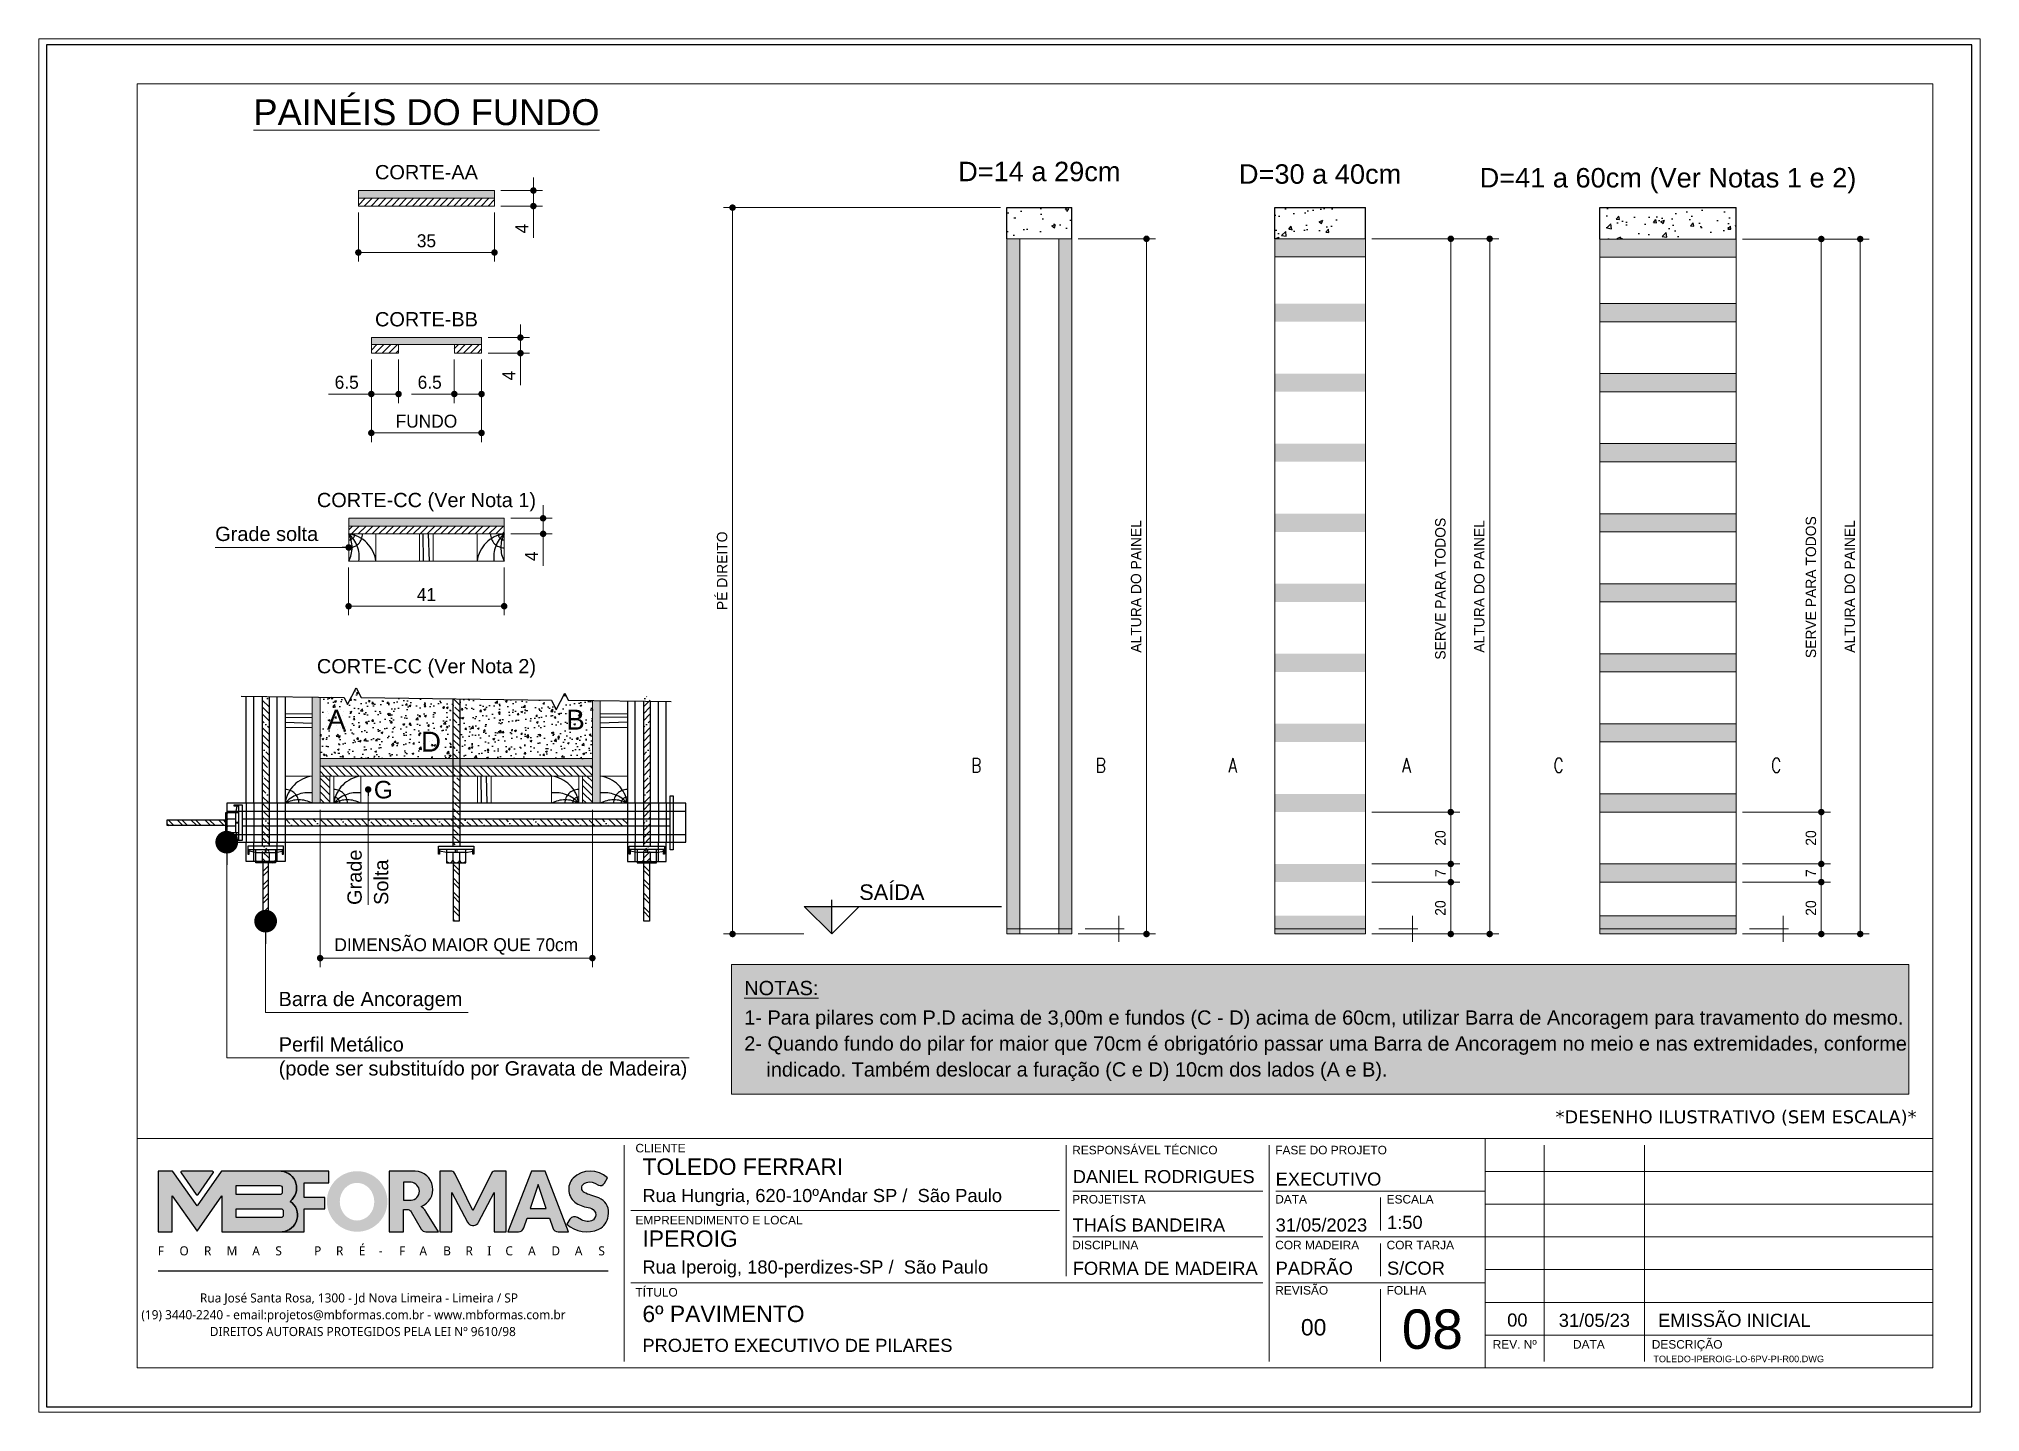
# Paper-space layout '08' of a CAD drawing. Extents: x 399.1 to 428.8, y 284.8 to 305.8.
# The model-space entities are those that its viewports show. They can reach past a viewport. Long polylines and large blocks are cut down to what shows.
import ezdxf
from ezdxf.enums import TextEntityAlignment as Align

# ---------------------------------------------------------------- set-up
doc = ezdxf.new("R2010")
doc.units = 0
doc.header["$PDMODE"] = 2
doc.header["$PDSIZE"] = 10
doc.linetypes.add('CABLIN', pattern=[0.35, 0.25, -0.1])
doc.linetypes.add('HIDDEN', pattern=[9.525, 6.35, -3.175])
doc.layers.get('0').update_dxf_attribs({"lineweight": 13})
doc.layers.get('Defpoints').update_dxf_attribs({"lineweight": 13})
for name, color, linetype in [('Barra de Ancoragem', 20, 'Continuous'), ('Concreto', 250, 'HIDDEN'), ('Hachura', 252, 'CABLIN'), ('MB Logo', 254, 'Continuous'), ('Perfil Metálico', 224, 'Continuous')]:
    doc.layers.add(name, color=color, linetype=linetype)
for name, color, linetype, lineweight in [('Carimbo', 7, 'Continuous', 13), ('Demarcação 1', 252, 'Continuous', 9), ('Demarcação 2', 254, 'Continuous', 9), ('FOLHA MB', 7, 'Continuous', 13), ('Madeira', 100, 'Continuous', 13), ('N° FOLHA', 5, 'Continuous', 13)]:
    doc.layers.add(name, color=color, linetype=linetype, lineweight=lineweight)
doc.layers.add('Laje_Perimetro', color=7, linetype='Continuous', plot=False)
doc.layers.add('VIEW', color=252, linetype='Continuous', lineweight=13, plot=False)
doc.styles.add('ARIAL', font='arial.ttf', dxfattribs={"oblique": 15, "height": 25})
doc.styles.add('MB_C01', font='arial.ttf', dxfattribs={"height": 1.3})
doc.styles.add('MB_C02', font='arial.ttf', dxfattribs={"height": 2})
doc.styles.add('MB_C03', font='arial.ttf', dxfattribs={"height": 2.5})
doc.styles.add('MB_C04', font='arial.ttf', dxfattribs={"height": 6})
doc.styles.add('MtXpl_Lucida_Sans_Un', font='l_10646.ttf')
doc.styles.add('R80', font='romans.shx', dxfattribs={"width": 0.8, "height": 11})
doc.styles.add('SANSSERIF', font='sas_____.pfb')
doc.styles.add('stylellllll', font='verdana.ttf', dxfattribs={"height": 2})
doc.dimstyles.new('2x', dxfattribs={"dimtxt": 8, "dimasz": 5, "dimexe": 7, "dimexo": 5, "dimgap": 4, "dimtad": 1, "dimdec": 1, "dimlfac": 0.5, "dimdsep": 46, "dimtxsty": 'Standard', "dimblk": 'DOT', "dimcen": 0.09, "dimclrd": 150, "dimclre": 150, "dimclrt": 2, "dimadec": 0, "dimazin": 2, "dimtfac": 1, "dimtdec": 1, "dimtmove": 0, "dimatfit": 3, "dimldrblk": 'DOT', "dimfxl": 0, "dimtolj": 1, "dimtzin": 0, "dimlwd": 9, "dimlwe": 9, "dimarcsym": 0})
doc.dimstyles.new('3x', dxfattribs={"dimtxt": 10, "dimasz": 5, "dimexe": 7, "dimexo": 5, "dimgap": 4, "dimtad": 1, "dimdec": 1, "dimlfac": 0.333333, "dimdsep": 46, "dimtxsty": 'Standard', "dimblk": 'DOT', "dimcen": 0.09, "dimclrd": 1, "dimclre": 1, "dimclrt": 2, "dimadec": 0, "dimazin": 2, "dimtfac": 1, "dimtdec": 1, "dimtmove": 0, "dimatfit": 3, "dimldrblk": 'DOT', "dimfxl": 0, "dimtolj": 1, "dimtzin": 0, "dimlwd": 9, "dimlwe": 9, "dimarcsym": 0})
pattern_1 = [(50, (-22006.91, 8526.603), (28.6904, -2.51009), [3, -33]), (355, (-22006.91, 8526.603), (-5.55005, 30.0877), [2.4, -26.4]), (100.4514, (-22004.52, 8526.394), (23.14038, 27.57758), [2.5496, -28.04568]), (46.1842, (-22006.91, 8534.603), (42.68964, -6.62076), [4.5, -49.5]), (96.6356, (-22003.353, 8534.05), (37.3865, 38.9647), [3.8244, -42.0685]), (351.1842, (-22006.91, 8534.603), (37.3865, 38.96474), [3.6, -39.6]), (21, (-22002.91, 8532.603), (23.87628, -16.10476), [3, -33]), (326, (-22002.91, 8532.603), (9.7326, 29.006), [2.4, -26.4]), (71.4514, (-22000.92, 8531.26), (33.6089, 12.90122), [2.5496, -28.04568]), (37.5, (-22006.91, 8526.603), (0.486394, 13.315754), [0, -26.08, 0, -26.8, 0, -26.5]), (7.5, (-22006.91, 8526.603), (10.52278, 15.77647), [0, -15.28, 0, -25.48, 0, -10.1]), (327.5, (-22015.83, 8526.603), (21.352897, -0.902195), [0, -10, 0, -31.2, 0, -41.4]), (317.5, (-22019.83, 8526.603), (23.32745, 4.0042), [0, -13, 0, -20.72, 0, -29.4])]
pattern_2 = [(315, (-24427.59, 12234.206), (5.303301, 5.303301), []), (315, (-24427.59, 12228.903), (5.303301, 5.303301), [9.375, -1.875, 0, -1.875])]

psp = doc.layouts.new('08')

msp = doc.modelspace()

# ---------------------------------------------------------------- texts
at = {"layer": 'Carimbo', "style": 'ARIAL'}
for s, height, p in [('%%UPAINÉIS DO FUNDO', 20, (-20383.27, 7370.415)), ('D=14 a 29cm', 15, (-19910.55, 7327.17)), ('D=30 a 40cm', 15, (-19694.005, 7325.223)), ('D=41 a 60cm (Ver Notas 1 e 2)', 15, (-19425.678, 7322.337))]:
    msp.add_text(s, height=height, dxfattribs=at).set_placement(p, align=Align.CENTER)
at = {"layer": 'Carimbo', "color": 2, "style": 'ARIAL'}
for s, p in [('CORTE-AA', (-20383.27, 7328.642)), ('CORTE-BB', (-20383.27, 7215.25)), ('CORTE-CC (Ver Nota 1)', (-20383.27, 7075.891)), ('CORTE-CC (Ver Nota 2)', (-20383.27, 6947.777))]:
    msp.add_text(s, height=11, dxfattribs=at).set_placement(p, align=Align.CENTER)
at = {"layer": 'Carimbo', "style": 'ARIAL'}
for s, p in [('Grade solta', (-20546.232, 7049.784)), ('Barra de Ancoragem', (-20497.326, 6691.206)), ('Perfil Metálico', (-20497.232, 6656.206)), ('(pode ser substituído por Gravata de Madeira)', (-20497.232, 6637.706))]:
    msp.add_text(s, height=11, dxfattribs=at).set_placement(p)
at = {"layer": 'Carimbo', "color": 0, "linetype": 'Continuous', "style": 'ARIAL'}
for s, p in [('A', (-20459.978, 6912.075)), ('B', (-20275.478, 6912.075)), ('D', (-20387.573, 6895.075))]:
    msp.add_text(s, height=15.36, dxfattribs=at).set_placement(p, align=Align.MIDDLE_LEFT)
at = {"layer": 'Carimbo', "color": 120, "style": 'R80', "width": 0.8}
for s, p in [('B', (-19963.217, 6871.278)), ('B', (-19867.101, 6871.278)), ('A', (-19764.792, 6871.278)), ('A', (-19630.761, 6871.278)), ('C', (-19513.964, 6871.278)), ('C', (-19346.191, 6871.278))]:
    msp.add_text(s, height=11, dxfattribs=at).set_placement(p)
at = {"layer": 'Carimbo', "color": 0, "linetype": 'Continuous', "style": 'SANSSERIF'}
msp.add_text('G', height=13.5, dxfattribs=at).set_placement((-20416.528, 6858.082), align=Align.MIDDLE_CENTER)
at = {"layer": 'Carimbo', "style": 'ARIAL'}
for s, p in [('Grade', (-20433.232, 6769.206)), ('Solta', (-20412.732, 6769.206))]:
    msp.add_text(s, height=11, rotation=90, dxfattribs=at).set_placement(p)
at = {"layer": 'Carimbo', "color": 0, "linetype": 'Continuous', "ltscale": 5, "style": 'ARIAL'}
msp.add_text('SAÍDA', height=12, dxfattribs=at).set_placement((-20049.464, 6773.049))
at = {"layer": 'Carimbo', "color": 126, "style": 'ARIAL'}
for s, p in [('%%UNOTAS:', (-20138.159, 6699.646)), ('1- Para pilares com P.D acima de 3,00m e fundos (C - D) acima de 60cm, utilizar Barra de Ancoragem para travamento do mesmo.', (-20138.159, 6676.903)), ('2- Quando fundo do pilar for maior que 70cm é obrigatório passar uma Barra de Ancoragem no meio e nas extremidades, conforme', (-20138.159, 6656.903)), ('    indicado. Também deslocar a furação (C e D) 10cm dos lados (A e B).', (-20138.159, 6636.903))]:
    msp.add_text(s, height=11, dxfattribs=at).set_placement(p)
at = {"layer": 'Carimbo', "style": 'stylellllll'}
msp.add_text('*DESENHO ILUSTRATIVO (SEM ESCALA)*', height=10, dxfattribs=at).set_placement((-19234.005, 6600.861), align=Align.RIGHT)
at = {"layer": 'N° FOLHA', "color": 5, "style": 'MB_C04'}
msp.add_text('08', height=30.3061, dxfattribs=at).set_placement((-19630.93, 6427.003))

# ---------------------------------------------------------------- blocks, each defined once
blk = doc.blocks.new('MB-NOVO')
at = {"layer": 'MB Logo', "linetype": 'Continuous'}
h = blk.add_hatch(color=256, dxfattribs=at)
h.dxf.hatch_style = 1
h.set_gradient(color1=(242, 132, 69), color2=(247, 180, 141), rotation=90, tint=1)
h.paths.add_polyline_path([(-18529.6, 10980.8), (-18475.7, 10980.8, 0.706757), (-18468.7, 11008, 0.681802), (-18476.7, 11034.9), (-18529.4, 11034.9, 0.243712), (-18530.2, 11034.5), (-18551.7, 11003.9), (-18573.3, 11034.5, 0.243712), (-18574.1, 11034.9), (-18586.5, 11034.9), (-18586.5, 10980.8), (-18573.9, 10980.8), (-18573.9, 11012.9), (-18551.7, 10981.5), (-18529.6, 11012.9)])
h.paths.add_polyline_path([(-18516.8, 11014.1), (-18516.8, 11022), (-18477.8, 11022, -0.414214), (-18475.8, 11020), (-18475.8, 11016.1, -0.414214), (-18477.8, 11014.1)], flags=16)
h.paths.add_polyline_path([(-18516.8, 11001.4), (-18476.8, 11001.4, -0.414214), (-18474.8, 10999.4), (-18474.8, 10995.5, -0.414214), (-18476.8, 10993.5), (-18516.8, 10993.5)], flags=16)
at = {"layer": 'MB Logo', "true_color": 0x262626}
h = blk.add_hatch(color=250, dxfattribs=at)
h.dxf.hatch_style = 1
h.paths.add_polyline_path([(-18537.3, 11033.3, 0.60809), (-18538.1, 11034.9), (-18565.3, 11034.9, 0.60809), (-18566.1, 11033.3), (-18552.5, 11014, 0.518202), (-18550.9, 11014)])
h = blk.add_hatch(color=250, dxfattribs=at)
h.dxf.hatch_style = 1
h.paths.add_polyline_path([(-18456.2, 11011.3), (-18456.2, 11024.6), (-18434.2, 11024.6), (-18434.2, 11034.9), (-18476.7, 11034.9, -0.681802), (-18468.7, 11008, -0.706757), (-18475.7, 10980.8), (-18456.2, 10980.8), (-18456.2, 11001.4), (-18437.8, 11001.4), (-18437.8, 11011.3)])
h = blk.add_hatch(color=250, dxfattribs=at)
h.dxf.hatch_style = 1
h.paths.add_polyline_path([(-18435.9, 11007.9, 1), (-18381.9, 11007.9, 1)])
edge = h.paths.add_edge_path(flags=16)
edge.add_ellipse((-18409, 11007.7), major_axis=(0, 16.8), ratio=0.916255, start_angle=0, end_angle=360)
h = blk.add_hatch(color=250, dxfattribs=at)
h.dxf.hatch_style = 1
h.paths.add_polyline_path([(-18357, 11034.9), (-18380.2, 11034.9), (-18380.2, 10980.8), (-18367.6, 10980.8), (-18367.6, 11000.7), (-18363.4, 11000.7, -0.195765), (-18360.9, 10998.9), (-18351.8, 10983.2, 0.261385), (-18347.5, 10980.8), (-18336.4, 10980.8), (-18347.5, 10999, 0.082429), (-18349.6, 11001.5), (-18351.9, 11003.4, 0.81838)])
h.paths.add_polyline_path([(-18360.8, 11009), (-18367.6, 11009), (-18367.6, 11025), (-18360.8, 11025, -0.92578)], flags=16)
h = blk.add_hatch(color=250, dxfattribs=at)
h.dxf.hatch_style = 1
h.paths.add_polyline_path([(-18286.6, 11015.9), (-18286.6, 10980.8), (-18275.8, 10980.8), (-18275.8, 11034.9), (-18286.6, 11034.9, 0.216647), (-18289.4, 11032.4), (-18305.5, 10999.8), (-18321.6, 11032.7, 0.199908), (-18324.3, 11034.9), (-18335.2, 11034.9), (-18335.2, 10980.8), (-18324.3, 10980.8), (-18324.3, 11015.9), (-18310.4, 10989.3, 0.279644), (-18306, 10986.6, 0.340986), (-18300.5, 10989.3)])
h = blk.add_hatch(color=250, dxfattribs=at)
h.dxf.hatch_style = 1
h.paths.add_polyline_path([(-18274.4, 10980.8), (-18265, 10980.8, 0.322517), (-18260.2, 10984.3), (-18257.3, 10993), (-18237.2, 10993), (-18234.3, 10984.3, 0.322517), (-18229.5, 10980.8), (-18220.3, 10980.8), (-18241.2, 11034.9), (-18253.4, 11034.9)])
h.paths.add_polyline_path([(-18254.4, 11001.6), (-18247.3, 11023), (-18240.1, 11001.6)], flags=16)
h = blk.add_hatch(color=250, dxfattribs=at)
h.dxf.hatch_style = 1
h.paths.add_polyline_path([(-18206, 11024, -0.247671), (-18196.9, 11024.3), (-18193.5, 11022.5, 0.40799), (-18188.2, 11024.1), (-18185.4, 11029.1, 0.392837), (-18216.2, 11028.7, 0.467779), (-18213.3, 11006.3, 0.077523), (-18201.2, 11002.1, -0.214206), (-18196.1, 10997.9, -0.284295), (-18198.2, 10991.4, -0.26924), (-18208.8, 10991.6), (-18212.2, 10993.6, 0.407727), (-18219, 10992.1), (-18221.8, 10987.7, 0.296878), (-18193.2, 10983.1, 0.272251), (-18184.9, 10995.3), (-18184.6, 10997.9, 0.348906), (-18193.7, 11011.2), (-18200.4, 11013.5, -0.045018), (-18205.8, 11015.7, -0.618284)])
at = {"layer": 'MB Logo', "linetype": 'Continuous'}
blk.add_line((-18586.5, 10945.9), (-18184.8, 10945.9), dxfattribs=at)
at = {"layer": 'MB Logo', "color": 23, "linetype": 'Continuous', "true_color": 0xf28445}
for points in [[(-18573.3, 11034.5, 0.243712), (-18574.1, 11034.9), (-18586.5, 11034.9), (-18586.5, 10980.8), (-18573.9, 10980.8), (-18573.9, 11012.9), (-18551.7, 10981.5), (-18529.6, 11012.9), (-18529.6, 10980.8), (-18475.7, 10980.8, 0.706757), (-18468.7, 11008, 0.681802), (-18476.7, 11034.9), (-18529.4, 11034.9, 0.243712), (-18530.2, 11034.5), (-18551.7, 11003.9)], [(-18516.8, 11022), (-18477.8, 11022, -0.414214), (-18475.8, 11020), (-18475.8, 11016.1, -0.414214), (-18477.8, 11014.1), (-18516.8, 11014.1)], [(-18516.8, 11001.4), (-18476.8, 11001.4, -0.414214), (-18474.8, 10999.4), (-18474.8, 10995.5, -0.414214), (-18476.8, 10993.5), (-18516.8, 10993.5)]]:
    blk.add_lwpolyline(points, format="xyb", close=True, dxfattribs=at)
at = {"layer": 'MB Logo', "color": 250, "true_color": 0x262626}
for points in [[(-18537.3, 11033.3, 0.60809), (-18538.1, 11034.9), (-18565.3, 11034.9, 0.60809), (-18566.1, 11033.3), (-18552.5, 11014, 0.518202), (-18550.9, 11014)], [(-18437.8, 11011.3), (-18456.2, 11011.3), (-18456.2, 11024.6), (-18434.2, 11024.6), (-18434.2, 11034.9), (-18476.7, 11034.9, -0.681802), (-18468.7, 11008, -0.706757), (-18475.7, 10980.8), (-18456.2, 10980.8), (-18456.2, 11001.4), (-18437.8, 11001.4)], [(-18347.5, 10980.8), (-18336.4, 10980.8), (-18347.5, 10999, 0.082429), (-18349.6, 11001.5), (-18351.9, 11003.4, 0.81838), (-18357, 11034.9), (-18380.2, 11034.9), (-18380.2, 10980.8), (-18367.6, 10980.8), (-18367.6, 11000.7), (-18363.4, 11000.7, -0.209789), (-18360.8, 10998.7), (-18351.8, 10983.2, 0.261385)], [(-18367.6, 11009), (-18360.8, 11009, 0.92578), (-18360.8, 11025), (-18367.6, 11025)], [(-18286.6, 11015.9), (-18286.6, 10980.8), (-18275.8, 10980.8), (-18275.8, 11034.9), (-18286.6, 11034.9, 0.216647), (-18289.4, 11032.4), (-18305.5, 10999.8), (-18321.5, 11032.4, 0.216647), (-18324.3, 11034.9), (-18335.2, 11034.9), (-18335.2, 10980.8), (-18324.3, 10980.8), (-18324.3, 11015.9), (-18310.4, 10989.3, 0.279644), (-18306, 10986.6), (-18304.9, 10986.6, 0.279644), (-18300.5, 10989.3)], [(-18265, 10980.8, 0.322517), (-18260.2, 10984.3), (-18257.3, 10993), (-18237.2, 10993), (-18234.3, 10984.3, 0.322517), (-18229.5, 10980.8), (-18220.3, 10980.8), (-18241.2, 11034.9), (-18253.4, 11034.9), (-18274.4, 10980.8)], [(-18206.2, 11015.9, -0.549626), (-18206.4, 11023.8, -0.258723), (-18196.9, 11024.3), (-18193.5, 11022.5, 0.40799), (-18188.2, 11024.1), (-18185.4, 11029.1, 0.392837), (-18216.2, 11028.7, 0.467779), (-18213.3, 11006.3, 0.077523), (-18201.2, 11002.1, -0.203897), (-18196.3, 10998.2), (-18196.1, 10997.8, -0.267611), (-18198, 10991.6), (-18198.5, 10991.3, -0.261145), (-18208.8, 10991.6), (-18212.2, 10993.6, 0.407727), (-18219, 10992.1), (-18221.8, 10987.7, 0.296878), (-18193.2, 10983.1, 0.265963), (-18184.9, 10994.9), (-18184.7, 10997.6, 0.340466), (-18193.1, 11011), (-18200.4, 11013.5, -0.049298)]]:
    blk.add_lwpolyline(points, format="xyb", close=True, dxfattribs=at)
blk.add_lwpolyline([(-18247.3, 11023), (-18254.4, 11001.6), (-18240.1, 11001.6)], close=True, dxfattribs=at)
at = {"layer": 'MB Logo', "color": 250, "true_color": 0x262626, "style": 'MtXpl_Lucida_Sans_Un'}
for s, height, p in [('O', 8.12, (-18567.5, 10959.8)), ('S', 8.12, (-18481.9, 10959.8)), ('É', 8.12, (-18407.5, 10959.8)), ('C', 8.12, (-18276.6, 10959.8)), ('S', 8.12, (-18193.6, 10959.8)), ('F', 8.12, (-18586.8, 10959.8)), ('R', 8.12, (-18545.6, 10959.8)), ('M', 8.12, (-18525.4, 10959.8)), ('A', 8.12, (-18502.5, 10959.8)), ('P', 8.12, (-18447.3, 10959.8)), ('R', 8.12, (-18427.8, 10959.8)), ('-', 8.12, (-18389.6, 10959.8)), ('F', 8.12, (-18371.4, 10959.8)), ('A', 8.12, (-18353.3, 10959.8)), ('B', 8.12, (-18332.1, 10959.8)), ('R', 8.12, (-18312.2, 10959.8)), ('I', 8.12, (-18292.7, 10959.8)), ('A', 8.12, (-18256.3, 10959.8)), ('D', 8.12, (-18235.5, 10959.8)), ('A', 8.12, (-18214.6, 10959.8)), ('DIREITOS AUTORAIS PROTEGIDOS PELA LEI Nº 9610/98', 8.122, (-18540.4, 10887.8))]:
    blk.add_text(s, height=height, dxfattribs=at).set_placement(p)
at = {"layer": 'MB Logo', "style": 'MtXpl_Lucida_Sans_Un'}
for s, p in [('Rua José Santa Rosa, 1300 - Jd Nova Limeira - Limeira / SP', (-18549.2, 10917.8)), ('(19) 3440-2240 - email:projetos@mbformas.com.br - www.mbformas.com.br', (-18601.5, 10902.8))]:
    blk.add_text(s, height=8.122, dxfattribs=at).set_placement(p)
blk = doc.blocks.new('A$C169d8357')
at = {"layer": 'FOLHA MB', "color": 1}
for p, q in [((1109.8, 356.7), (70, 356.7)), ((445.6, 351.7), (445.6, 185)), ((786.6, 351.7), (786.6, 250.7)), ((943.1, 351.7), (943.1, 185)), ((1109.8, 356.7), (1109.8, 179.9)), ((1455, 356.7), (1109.8, 356.7)), ((1155.3, 185), (1155.3, 351.7)), ((1232.6, 351.7), (1232.6, 185)), ((1455, 331.5), (1109.8, 331.5)), ((938.1, 316.3), (791.6, 316.3)), ((1109.8, 316.3), (948.2, 316.3)), ((781.5, 301.2), (450.7, 301.2)), ((1029, 311.3), (1029, 286)), ((1455, 306.2), (1109.8, 306.2)), ((938.1, 281), (791.6, 281)), ((1109.8, 281), (948.2, 281)), ((1029, 275.9), (1029, 250.7)), ((1455, 281), (1109.8, 281)), ((1455, 255.7), (1109.8, 255.7)), ((938.1, 245.6), (450.7, 245.6)), ((1109.8, 245.6), (948.2, 245.6)), ((1029, 240.6), (1029, 185)), ((1455, 230.4), (1109.8, 230.4)), ((1455, 205.2), (1109.8, 205.2))]:
    blk.add_line(p, q, dxfattribs=at)
for points in [[(0, 1199.9), (0, 149.9), (1485, 149.9), (1485, 1199.9)], [(70, 1169.9), (70, 179.9), (1455, 179.9), (1455, 1169.9)]]:
    blk.add_lwpolyline(points, close=True, dxfattribs=at)
at = {"layer": 'MB Logo', "xscale": 0.8642040370897565, "yscale": 0.8642040370897565, "zscale": 0.8642040370897565}
blk.add_blockref('MB-NOVO', (16148.7, -9204.8), dxfattribs=at)
at = {"layer": 'FOLHA MB', "color": 6}
for s, height, style, p in [('CLIENTE', 6.57, 'MB_C01', (454.3, 346.1)), ('RESPONSÁVEL TÉCNICO', 6.566, 'MB_C01', (791.2, 344.6)), ('FASE DO PROJETO', 6.566, 'MB_C01', (947.8, 344.6)), ('Rua Hungria, 620-10ºAndar SP /  São Paulo', 10.102, 'MB_C02', (459.7, 307.8)), ('PROJETISTA', 6.57, 'MB_C01', (791.2, 306.7)), ('DATA', 6.57, 'MB_C01', (947.8, 306.7)), ('ESCALA', 6.57, 'MB_C01', (1033.7, 306.7)), ('EMPREENDIMENTO E LOCAL', 6.566, 'MB_C01', (454.3, 290.6)), ('DISCIPLINA', 6.57, 'MB_C01', (791.2, 271.4)), ('COR MADEIRA', 6.566, 'MB_C01', (947.8, 271.4)), ('COR TARJA', 6.57, 'MB_C01', (1033.7, 271.4)), ('Rua Iperoig, 180-perdizes-SP /  São Paulo', 10.102, 'MB_C02', (459.7, 252.7)), ('TÍTULO', 6.57, 'MB_C01', (454.3, 235)), ('REVISÃO', 6.57, 'MB_C01', (947.8, 236.5)), ('FOLHA', 6.57, 'MB_C01', (1033.7, 236.5)), ('PROJETO EXECUTIVO DE PILARES', 10.102, 'MB_C02', (459.7, 192.3))]:
    blk.add_text(s, height=height, dxfattribs=dict(at, style=style)).set_placement(p)
at = {"layer": 'FOLHA MB', "color": 5}
for s, height, style, p in [('TOLEDO FERRARI', 12.628, 'MB_C03', (459.7, 328.8)), ('DANIEL RODRIGUES', 10.102, 'MB_C02', (791.6, 322.4)), ('EXECUTIVO', 10.1, 'MB_C02', (948.1, 320.5)), ('IPEROIG', 12.63, 'MB_C03', (459.7, 273.3)), ('THAÍS BANDEIRA', 10.102, 'MB_C02', (791.5, 285.1)), ('31/05/2023', 10.1, 'MB_C02', (948.1, 285.1)), ('1:50', 10.1, 'MB_C02', (1034, 287.1)), ('FORMA DE MADEIRA', 10.102, 'MB_C02', (791.6, 251.7)), ('PADRÃO', 10.1, 'MB_C02', (948.1, 251.8)), ('S/COR', 10.1, 'MB_C02', (1034, 251.8)), ('6º PAVIMENTO', 12.628, 'MB_C03', (459.7, 215.3)), ('00', 12.63, 'MB_C03', (967.6, 205)), ('00', 10.1, 'MB_C02', (1126.7, 211.8)), ('31/05/23', 10.1, 'MB_C02', (1166.5, 211.6)), ('EMISSÃO INICIAL', 10.102, 'MB_C02', (1243.1, 211.6))]:
    blk.add_text(s, height=height, dxfattribs=dict(at, style=style)).set_placement(p)
at = {"layer": 'FOLHA MB', "color": 6, "style": 'MB_C01'}
for s, p in [('REV. Nº', (1132.5, 198.1)), ('DATA', (1189.7, 198.1)), ('DESCRIÇÃO', (1265.5, 198.1))]:
    blk.add_text(s, height=6.57, dxfattribs=at).set_placement(p, align=Align.MIDDLE_CENTER)
at = {"layer": 'FOLHA MB', "insert": (1239.4, 189.4), "char_height": 5.051, "width": 210.818, "attachment_point": 1, "style": 'MB_C04'}
blk.add_mtext('TOLEDO-IPEROIG-LO-6PV-PI-R00.DWG', dxfattribs=at)
blk = doc.blocks.new('_Dot')
at = {"color": 0, "linetype": 'ByBlock', "lineweight": -2}
blk.add_line((-0.5, 0), (-1, 0), dxfattribs=at)
at = {"color": 0, "linetype": 'ByBlock', "const_width": 0.5}
blk.add_lwpolyline([(-0.25, 0, 1), (0.25, 0, 1)], format="xyb", close=True, dxfattribs=at)
blk = doc.blocks.new('*D102')
at = {"color": 150, "lineweight": 9, "transparency": 16777216}
for p, q in [((-19880.5, 7282.8), (-19820.9, 7282.8)), ((-19827.9, 7277.8), (-19827.9, 6751.8)), ((-19880.5, 6746.8), (-19820.9, 6746.8))]:
    blk.add_line(p, q, dxfattribs=at)
at = {"layer": 'Defpoints', "color": 0, "transparency": 16777216}
for p in [(-19885.5, 7282.8), (-19885.5, 6746.8), (-19827.9, 6746.8)]:
    blk.add_point(p, dxfattribs=at)
at = {"color": 150, "lineweight": 9, "transparency": 16777216, "xscale": 5, "yscale": 5, "zscale": 5}
for p, rotation in [((-19827.9, 7282.8), 90), ((-19827.9, 6746.8), 270)]:
    blk.add_blockref('_Dot', p, dxfattribs=dict(at, rotation=rotation))
at = {"color": 2, "transparency": 16777216, "insert": (-19835.9, 7014.8), "char_height": 8, "attachment_point": 5, "rotation": 90}
blk.add_mtext('\\A1;ALTURA DO PAINEL', dxfattribs=at)
blk = doc.blocks.new('*D103')
at = {"color": 150, "lineweight": 9, "transparency": 16777216}
for p, q in [((-19654, 7282.8), (-19586.2, 7282.8)), ((-19593.2, 7277.8), (-19593.2, 6845.8)), ((-19654, 6840.8), (-19586.2, 6840.8))]:
    blk.add_line(p, q, dxfattribs=at)
at = {"layer": 'Defpoints', "color": 0, "transparency": 16777216}
for p in [(-19659, 7282.8), (-19659, 6840.8), (-19593.2, 6840.8)]:
    blk.add_point(p, dxfattribs=at)
at = {"color": 150, "lineweight": 9, "transparency": 16777216, "xscale": 5, "yscale": 5, "zscale": 5}
for p, rotation in [((-19593.2, 7282.8), 90), ((-19593.2, 6840.8), 270)]:
    blk.add_blockref('_Dot', p, dxfattribs=dict(at, rotation=rotation))
at = {"color": 2, "transparency": 16777216, "insert": (-19601.2, 7013), "char_height": 8, "attachment_point": 5, "rotation": 90}
blk.add_mtext('\\A1;SERVE PARA TODOS', dxfattribs=at)
blk = doc.blocks.new('*D104')
at = {"color": 150, "lineweight": 9, "transparency": 16777216}
for p, q in [((-19654, 7282.8), (-19556.2, 7282.8)), ((-19563.2, 7277.8), (-19563.2, 6751.8)), ((-19654, 6746.8), (-19556.2, 6746.8))]:
    blk.add_line(p, q, dxfattribs=at)
at = {"layer": 'Defpoints', "color": 0, "transparency": 16777216}
for p in [(-19659, 7282.8), (-19659, 6746.8), (-19563.2, 6746.8)]:
    blk.add_point(p, dxfattribs=at)
at = {"color": 150, "lineweight": 9, "transparency": 16777216, "xscale": 5, "yscale": 5, "zscale": 5}
for p, rotation in [((-19563.2, 7282.8), 90), ((-19563.2, 6746.8), 270)]:
    blk.add_blockref('_Dot', p, dxfattribs=dict(at, rotation=rotation))
at = {"color": 2, "transparency": 16777216, "insert": (-19571.2, 7014.8), "char_height": 8, "attachment_point": 5, "rotation": 90}
blk.add_mtext('\\A1;ALTURA DO PAINEL', dxfattribs=at)
blk = doc.blocks.new('*D105')
at = {"color": 150, "lineweight": 9, "transparency": 16777216}
for p, q in [((-19368.2, 6786.8), (-19300.4, 6786.8)), ((-19307.4, 6781.8), (-19307.4, 6751.8)), ((-19368.2, 6746.8), (-19300.4, 6746.8))]:
    blk.add_line(p, q, dxfattribs=at)
at = {"layer": 'Defpoints', "color": 0, "transparency": 16777216}
for p in [(-19373.2, 6786.8), (-19373.2, 6746.8), (-19307.4, 6746.8)]:
    blk.add_point(p, dxfattribs=at)
at = {"color": 150, "lineweight": 9, "transparency": 16777216, "xscale": 5, "yscale": 5, "zscale": 5}
for p, rotation in [((-19307.4, 6786.8), 90), ((-19307.4, 6746.8), 270)]:
    blk.add_blockref('_Dot', p, dxfattribs=dict(at, rotation=rotation))
at = {"color": 2, "transparency": 16777216, "insert": (-19315.4, 6766.8), "char_height": 8, "attachment_point": 5, "rotation": 90}
blk.add_mtext('\\A1;20', dxfattribs=at)
blk = doc.blocks.new('*D106')
at = {"color": 150, "lineweight": 9, "transparency": 16777216}
for p, q in [((-19368.2, 6800.8), (-19300.4, 6800.8)), ((-19307.4, 6805.8), (-19307.4, 6810.8)), ((-19307.4, 6800.8), (-19307.4, 6786.8)), ((-19368.2, 6786.8), (-19300.4, 6786.8)), ((-19307.4, 6781.8), (-19307.4, 6776.8))]:
    blk.add_line(p, q, dxfattribs=at)
at = {"layer": 'Defpoints', "color": 0, "transparency": 16777216}
for p in [(-19373.2, 6800.8), (-19373.2, 6786.8), (-19307.4, 6786.8)]:
    blk.add_point(p, dxfattribs=at)
at = {"color": 150, "lineweight": 9, "transparency": 16777216, "xscale": 5, "yscale": 5, "zscale": 5}
for p, rotation in [((-19307.4, 6800.8), 270), ((-19307.4, 6786.8), 90)]:
    blk.add_blockref('_Dot', p, dxfattribs=dict(at, rotation=rotation))
at = {"color": 2, "transparency": 16777216, "insert": (-19315.4, 6793.8), "char_height": 8, "attachment_point": 5, "rotation": 90}
blk.add_mtext('\\A1;7', dxfattribs=at)
blk = doc.blocks.new('*D107')
at = {"color": 150, "lineweight": 9, "transparency": 16777216}
for p, q in [((-19368.2, 6840.8), (-19300.4, 6840.8)), ((-19307.4, 6835.8), (-19307.4, 6805.8)), ((-19368.2, 6800.8), (-19300.4, 6800.8))]:
    blk.add_line(p, q, dxfattribs=at)
at = {"layer": 'Defpoints', "color": 0, "transparency": 16777216}
for p in [(-19373.2, 6840.8), (-19373.2, 6800.8), (-19307.4, 6800.8)]:
    blk.add_point(p, dxfattribs=at)
at = {"color": 150, "lineweight": 9, "transparency": 16777216, "xscale": 5, "yscale": 5, "zscale": 5}
for p, rotation in [((-19307.4, 6840.8), 90), ((-19307.4, 6800.8), 270)]:
    blk.add_blockref('_Dot', p, dxfattribs=dict(at, rotation=rotation))
at = {"color": 2, "transparency": 16777216, "insert": (-19315.4, 6820.8), "char_height": 8, "attachment_point": 5, "rotation": 90}
blk.add_mtext('\\A1;20', dxfattribs=at)
blk = doc.blocks.new('*D108')
at = {"color": 150, "lineweight": 9, "transparency": 16777216}
for p, q in [((-19368.2, 7282.6), (-19270.4, 7282.6)), ((-19277.4, 6751.8), (-19277.4, 7277.6)), ((-19368.2, 6746.8), (-19270.4, 6746.8))]:
    blk.add_line(p, q, dxfattribs=at)
at = {"layer": 'Defpoints', "color": 0, "transparency": 16777216}
for p in [(-19373.2, 7282.6), (-19277.4, 7282.6), (-19373.2, 6746.8)]:
    blk.add_point(p, dxfattribs=at)
at = {"color": 150, "lineweight": 9, "transparency": 16777216, "xscale": 5, "yscale": 5, "zscale": 5}
for p, rotation in [((-19277.4, 7282.6), 90), ((-19277.4, 6746.8), 270)]:
    blk.add_blockref('_Dot', p, dxfattribs=dict(at, rotation=rotation))
at = {"color": 2, "transparency": 16777216, "insert": (-19285.4, 7014.7), "char_height": 8, "attachment_point": 5, "rotation": 90}
blk.add_mtext('\\A1;ALTURA DO PAINEL', dxfattribs=at)
blk = doc.blocks.new('*D109')
at = {"color": 150, "lineweight": 9, "transparency": 16777216}
for p, q in [((-19368.2, 7282.6), (-19300.4, 7282.6)), ((-19307.4, 7277.6), (-19307.4, 6845.8)), ((-19368.2, 6840.8), (-19300.4, 6840.8))]:
    blk.add_line(p, q, dxfattribs=at)
at = {"layer": 'Defpoints', "color": 0, "transparency": 16777216}
for p in [(-19373.2, 7282.6), (-19373.2, 6840.8), (-19307.4, 6840.8)]:
    blk.add_point(p, dxfattribs=at)
at = {"color": 150, "lineweight": 9, "transparency": 16777216, "xscale": 5, "yscale": 5, "zscale": 5}
for p, rotation in [((-19307.4, 7282.6), 90), ((-19307.4, 6840.8), 270)]:
    blk.add_blockref('_Dot', p, dxfattribs=dict(at, rotation=rotation))
at = {"color": 2, "transparency": 16777216, "insert": (-19315.4, 7014.2), "char_height": 8, "attachment_point": 5, "rotation": 90}
blk.add_mtext('\\A1;SERVE PARA TODOS', dxfattribs=at)
blk = doc.blocks.new('*D110')
at = {"color": 150, "lineweight": 9, "transparency": 16777216}
for p, q in [((-19940.5, 7306.8), (-20154.2, 7306.8)), ((-20147.2, 6751.8), (-20147.2, 7301.8)), ((-20092.2, 6746.8), (-20154.2, 6746.8))]:
    blk.add_line(p, q, dxfattribs=at)
at = {"layer": 'Defpoints', "color": 0, "transparency": 16777216}
for p in [(-20147.2, 7306.8), (-19935.5, 7306.8), (-20087.2, 6746.8)]:
    blk.add_point(p, dxfattribs=at)
at = {"color": 150, "lineweight": 9, "transparency": 16777216, "xscale": 5, "yscale": 5, "zscale": 5}
for p, rotation in [((-20147.2, 7306.8), 90), ((-20147.2, 6746.8), 270)]:
    blk.add_blockref('_Dot', p, dxfattribs=dict(at, rotation=rotation))
at = {"color": 2, "transparency": 16777216, "insert": (-20155.2, 7026.8), "char_height": 8, "attachment_point": 5, "rotation": 90}
blk.add_mtext('\\A1;PÉ DIREITO', dxfattribs=at)
blk = doc.blocks.new('*D111')
at = {"color": 150, "lineweight": 9, "transparency": 16777216}
for p, q in [((-19654, 6786.8), (-19586.2, 6786.8)), ((-19593.2, 6781.8), (-19593.2, 6751.8)), ((-19654, 6746.8), (-19586.2, 6746.8))]:
    blk.add_line(p, q, dxfattribs=at)
at = {"layer": 'Defpoints', "color": 0, "transparency": 16777216}
for p in [(-19659, 6786.8), (-19659, 6746.8), (-19593.2, 6746.8)]:
    blk.add_point(p, dxfattribs=at)
at = {"color": 150, "lineweight": 9, "transparency": 16777216, "xscale": 5, "yscale": 5, "zscale": 5}
for p, rotation in [((-19593.2, 6786.8), 90), ((-19593.2, 6746.8), 270)]:
    blk.add_blockref('_Dot', p, dxfattribs=dict(at, rotation=rotation))
at = {"color": 2, "transparency": 16777216, "insert": (-19601.2, 6766.8), "char_height": 8, "attachment_point": 5, "rotation": 90}
blk.add_mtext('\\A1;20', dxfattribs=at)
blk = doc.blocks.new('*D112')
at = {"color": 150, "lineweight": 9, "transparency": 16777216}
for p, q in [((-19654, 6800.8), (-19586.2, 6800.8)), ((-19593.2, 6805.8), (-19593.2, 6810.8)), ((-19593.2, 6800.8), (-19593.2, 6786.8)), ((-19654, 6786.8), (-19586.2, 6786.8)), ((-19593.2, 6781.8), (-19593.2, 6776.8))]:
    blk.add_line(p, q, dxfattribs=at)
at = {"layer": 'Defpoints', "color": 0, "transparency": 16777216}
for p in [(-19659, 6800.8), (-19659, 6786.8), (-19593.2, 6786.8)]:
    blk.add_point(p, dxfattribs=at)
at = {"color": 150, "lineweight": 9, "transparency": 16777216, "xscale": 5, "yscale": 5, "zscale": 5}
for p, rotation in [((-19593.2, 6800.8), 270), ((-19593.2, 6786.8), 90)]:
    blk.add_blockref('_Dot', p, dxfattribs=dict(at, rotation=rotation))
at = {"color": 2, "transparency": 16777216, "insert": (-19601.2, 6793.8), "char_height": 8, "attachment_point": 5, "rotation": 90}
blk.add_mtext('\\A1;7', dxfattribs=at)
blk = doc.blocks.new('*D113')
at = {"color": 150, "lineweight": 9, "transparency": 16777216}
for p, q in [((-19654, 6840.8), (-19586.2, 6840.8)), ((-19593.2, 6835.8), (-19593.2, 6805.8)), ((-19654, 6800.8), (-19586.2, 6800.8))]:
    blk.add_line(p, q, dxfattribs=at)
at = {"layer": 'Defpoints', "color": 0, "transparency": 16777216}
for p in [(-19659, 6840.8), (-19659, 6800.8), (-19593.2, 6800.8)]:
    blk.add_point(p, dxfattribs=at)
at = {"color": 150, "lineweight": 9, "transparency": 16777216, "xscale": 5, "yscale": 5, "zscale": 5}
for p, rotation in [((-19593.2, 6840.8), 90), ((-19593.2, 6800.8), 270)]:
    blk.add_blockref('_Dot', p, dxfattribs=dict(at, rotation=rotation))
at = {"color": 2, "transparency": 16777216, "insert": (-19601.2, 6820.8), "char_height": 8, "attachment_point": 5, "rotation": 90}
blk.add_mtext('\\A1;20', dxfattribs=at)
blk = doc.blocks.new('*D114')
at = {"color": 1, "lineweight": 9, "transparency": 16777216}
for p, q in [((-20425.8, 7189.6), (-20425.8, 7156.1)), ((-20404.8, 7189.6), (-20404.8, 7156.1)), ((-20425.8, 7163.1), (-20458.8, 7163.1)), ((-20409.8, 7163.1), (-20420.8, 7163.1))]:
    blk.add_line(p, q, dxfattribs=at)
at = {"layer": 'Defpoints', "color": 0, "transparency": 16777216}
for p in [(-20425.8, 7194.6), (-20404.8, 7194.6), (-20425.8, 7163.1)]:
    blk.add_point(p, dxfattribs=at)
at = {"color": 1, "lineweight": 9, "transparency": 16777216, "xscale": 5, "yscale": 5, "zscale": 5, "rotation": 180}
blk.add_blockref('_Dot', (-20425.8, 7163.1), dxfattribs=at)
at = {"color": 1, "lineweight": 9, "transparency": 16777216, "xscale": 5, "yscale": 5, "zscale": 5}
blk.add_blockref('_Dot', (-20404.8, 7163.1), dxfattribs=at)
at = {"color": 2, "transparency": 16777216, "insert": (-20444.8, 7172.1), "char_height": 10, "attachment_point": 5}
blk.add_mtext('\\A1;6.5', dxfattribs=at)
blk = doc.blocks.new('*D115')
at = {"color": 1, "lineweight": 9, "transparency": 16777216}
for p, q in [((-20361.8, 7189.6), (-20361.8, 7156.1)), ((-20340.8, 7189.6), (-20340.8, 7156.1)), ((-20361.8, 7163.1), (-20394.8, 7163.1)), ((-20345.8, 7163.1), (-20356.8, 7163.1))]:
    blk.add_line(p, q, dxfattribs=at)
at = {"layer": 'Defpoints', "color": 0, "transparency": 16777216}
for p in [(-20361.8, 7194.6), (-20340.8, 7194.6), (-20361.8, 7163.1)]:
    blk.add_point(p, dxfattribs=at)
at = {"color": 1, "lineweight": 9, "transparency": 16777216, "xscale": 5, "yscale": 5, "zscale": 5, "rotation": 180}
blk.add_blockref('_Dot', (-20361.8, 7163.1), dxfattribs=at)
at = {"color": 1, "lineweight": 9, "transparency": 16777216, "xscale": 5, "yscale": 5, "zscale": 5}
blk.add_blockref('_Dot', (-20340.8, 7163.1), dxfattribs=at)
at = {"color": 2, "transparency": 16777216, "insert": (-20380.8, 7172.1), "char_height": 10, "attachment_point": 5}
blk.add_mtext('\\A1;6.5', dxfattribs=at)
blk = doc.blocks.new('*D116')
at = {"color": 1, "lineweight": 9, "transparency": 16777216}
for p, q in [((-20425.8, 7189.6), (-20425.8, 7126.1)), ((-20340.8, 7189.6), (-20340.8, 7126.1)), ((-20420.8, 7133.1), (-20345.8, 7133.1))]:
    blk.add_line(p, q, dxfattribs=at)
at = {"layer": 'Defpoints', "color": 0, "transparency": 16777216}
for p in [(-20425.8, 7194.6), (-20340.8, 7194.6), (-20340.8, 7133.1)]:
    blk.add_point(p, dxfattribs=at)
at = {"color": 1, "lineweight": 9, "transparency": 16777216, "xscale": 5, "yscale": 5, "zscale": 5, "rotation": 180}
blk.add_blockref('_Dot', (-20425.8, 7133.1), dxfattribs=at)
at = {"color": 1, "lineweight": 9, "transparency": 16777216, "xscale": 5, "yscale": 5, "zscale": 5}
blk.add_blockref('_Dot', (-20340.8, 7133.1), dxfattribs=at)
at = {"color": 2, "transparency": 16777216, "insert": (-20383.3, 7142.1), "char_height": 10, "attachment_point": 5}
blk.add_mtext('\\A1;FUNDO', dxfattribs=at)
blk = doc.blocks.new('*D117')
at = {"color": 1, "lineweight": 9, "transparency": 16777216}
for p, q in [((-20435.8, 7303), (-20435.8, 7265.2)), ((-20330.8, 7303), (-20330.8, 7265.2)), ((-20335.8, 7272.2), (-20430.8, 7272.2))]:
    blk.add_line(p, q, dxfattribs=at)
at = {"layer": 'Defpoints', "color": 0, "transparency": 16777216}
for p in [(-20435.8, 7308), (-20330.8, 7308), (-20435.8, 7272.2)]:
    blk.add_point(p, dxfattribs=at)
at = {"color": 1, "lineweight": 9, "transparency": 16777216, "xscale": 5, "yscale": 5, "zscale": 5, "rotation": 180}
blk.add_blockref('_Dot', (-20435.8, 7272.2), dxfattribs=at)
at = {"color": 1, "lineweight": 9, "transparency": 16777216, "xscale": 5, "yscale": 5, "zscale": 5}
blk.add_blockref('_Dot', (-20330.8, 7272.2), dxfattribs=at)
at = {"color": 2, "transparency": 16777216, "insert": (-20383.3, 7281.2), "char_height": 10, "attachment_point": 5}
blk.add_mtext('\\A1;35', dxfattribs=at)
blk = doc.blocks.new('*D118')
at = {"color": 1, "lineweight": 9, "transparency": 16777216}
for p, q in [((-20335.8, 7206.6), (-20303.8, 7206.6)), ((-20310.8, 7211.6), (-20310.8, 7216.6)), ((-20310.8, 7206.6), (-20310.8, 7194.6)), ((-20335.8, 7194.6), (-20303.8, 7194.6)), ((-20310.8, 7189.6), (-20310.8, 7170))]:
    blk.add_line(p, q, dxfattribs=at)
at = {"layer": 'Defpoints', "color": 0, "transparency": 16777216}
for p in [(-20340.8, 7206.6), (-20340.8, 7194.6), (-20310.8, 7194.6)]:
    blk.add_point(p, dxfattribs=at)
at = {"color": 1, "lineweight": 9, "transparency": 16777216, "xscale": 5, "yscale": 5, "zscale": 5}
for p, rotation in [((-20310.8, 7206.6), 270), ((-20310.8, 7194.6), 90)]:
    blk.add_blockref('_Dot', p, dxfattribs=dict(at, rotation=rotation))
at = {"color": 2, "transparency": 16777216, "insert": (-20319.8, 7177.3), "char_height": 10, "attachment_point": 5, "rotation": 90}
blk.add_mtext('\\A1;4', dxfattribs=at)
blk = doc.blocks.new('*D119')
at = {"color": 1, "lineweight": 9, "transparency": 16777216}
for p, q in [((-20300.8, 7325), (-20300.8, 7330)), ((-20325.8, 7320), (-20293.8, 7320)), ((-20325.8, 7308), (-20293.8, 7308)), ((-20300.8, 7320), (-20300.8, 7308)), ((-20300.8, 7303), (-20300.8, 7283.4))]:
    blk.add_line(p, q, dxfattribs=at)
at = {"layer": 'Defpoints', "color": 0, "transparency": 16777216}
for p in [(-20330.8, 7320), (-20330.8, 7308), (-20300.8, 7308)]:
    blk.add_point(p, dxfattribs=at)
at = {"color": 1, "lineweight": 9, "transparency": 16777216, "xscale": 5, "yscale": 5, "zscale": 5}
for p, rotation in [((-20300.8, 7320), 270), ((-20300.8, 7308), 90)]:
    blk.add_blockref('_Dot', p, dxfattribs=dict(at, rotation=rotation))
at = {"color": 2, "transparency": 16777216, "insert": (-20309.8, 7290.7), "char_height": 10, "attachment_point": 5, "rotation": 90}
blk.add_mtext('\\A1;4', dxfattribs=at)
blk = doc.blocks.new('*D120')
at = {"color": 1, "lineweight": 9, "transparency": 16777216}
for p, q in [((-20465.3, 6842.6), (-20465.3, 6721.2)), ((-20255.3, 6842.6), (-20255.3, 6721.2)), ((-20260.3, 6728.2), (-20460.3, 6728.2))]:
    blk.add_line(p, q, dxfattribs=at)
at = {"layer": 'Defpoints', "color": 0, "transparency": 16777216}
for p in [(-20465.3, 6847.6), (-20255.3, 6847.6), (-20465.3, 6728.2)]:
    blk.add_point(p, dxfattribs=at)
at = {"color": 1, "lineweight": 9, "transparency": 16777216, "xscale": 5, "yscale": 5, "zscale": 5, "rotation": 180}
blk.add_blockref('_Dot', (-20465.3, 6728.2), dxfattribs=at)
at = {"color": 1, "lineweight": 9, "transparency": 16777216, "xscale": 5, "yscale": 5, "zscale": 5}
blk.add_blockref('_Dot', (-20255.3, 6728.2), dxfattribs=at)
at = {"color": 2, "transparency": 16777216, "insert": (-20360.3, 6737.2), "char_height": 10, "attachment_point": 5}
blk.add_mtext('\\A1;DIMENSÃO MAIOR QUE 70cm', dxfattribs=at)
blk = doc.blocks.new('*D121')
at = {"color": 1, "lineweight": 9, "transparency": 16777216}
for p, q in [((-20443.3, 7029.3), (-20443.3, 6992.5)), ((-20323.3, 7029.3), (-20323.3, 6992.5)), ((-20438.3, 6999.5), (-20328.3, 6999.5))]:
    blk.add_line(p, q, dxfattribs=at)
at = {"layer": 'Defpoints', "color": 0, "transparency": 16777216}
for p in [(-20443.3, 7034.3), (-20323.3, 7034.3), (-20323.3, 6999.5)]:
    blk.add_point(p, dxfattribs=at)
at = {"color": 1, "lineweight": 9, "transparency": 16777216, "xscale": 5, "yscale": 5, "zscale": 5, "rotation": 180}
blk.add_blockref('_Dot', (-20443.3, 6999.5), dxfattribs=at)
at = {"color": 1, "lineweight": 9, "transparency": 16777216, "xscale": 5, "yscale": 5, "zscale": 5}
blk.add_blockref('_Dot', (-20323.3, 6999.5), dxfattribs=at)
at = {"color": 2, "transparency": 16777216, "insert": (-20383.3, 7008.5), "char_height": 10, "attachment_point": 5}
blk.add_mtext('\\A1;41', dxfattribs=at)
blk = doc.blocks.new('*D122')
at = {"color": 1, "lineweight": 9, "transparency": 16777216}
for p, q in [((-20293.3, 7072.3), (-20293.3, 7077.3)), ((-20318.3, 7067.3), (-20286.3, 7067.3)), ((-20318.3, 7055.3), (-20286.3, 7055.3)), ((-20293.3, 7067.3), (-20293.3, 7055.3)), ((-20293.3, 7050.3), (-20293.3, 7030.6))]:
    blk.add_line(p, q, dxfattribs=at)
at = {"layer": 'Defpoints', "color": 0, "transparency": 16777216}
for p in [(-20323.3, 7067.3), (-20323.3, 7055.3), (-20293.3, 7055.3)]:
    blk.add_point(p, dxfattribs=at)
at = {"color": 1, "lineweight": 9, "transparency": 16777216, "xscale": 5, "yscale": 5, "zscale": 5}
for p, rotation in [((-20293.3, 7067.3), 270), ((-20293.3, 7055.3), 90)]:
    blk.add_blockref('_Dot', p, dxfattribs=dict(at, rotation=rotation))
at = {"color": 2, "transparency": 16777216, "insert": (-20302.3, 7038), "char_height": 10, "attachment_point": 5, "rotation": 90}
blk.add_mtext('\\A1;4', dxfattribs=at)

# ---------------------------------------------------------------- dimensions: what is measured, and where the dimension line sits
for base, p1, p2, dimstyle, picture, middle in [((-20300.77, 7308.035), (-20330.77, 7320.035), (-20330.77, 7308.035), '3x', '*D119', (-20309.77, 7290.702)), ((-20310.77, 7194.643), (-20340.77, 7206.643), (-20340.77, 7194.643), '3x', '*D118', (-20319.77, 7177.31)), ((-20293.27, 7055.284), (-20323.27, 7067.284), (-20323.27, 7055.284), '3x', '*D122', (-20302.27, 7037.951)), ((-19593.218, 6800.837), (-19659.005, 6840.837), (-19659.005, 6800.837), '2x', '*D113', (-19601.218, 6820.837)), ((-19307.391, 6800.836), (-19373.178, 6840.836), (-19373.178, 6800.836), '2x', '*D107', (-19315.391, 6820.836)), ((-19307.391, 6786.836), (-19373.178, 6800.836), (-19373.178, 6786.836), '2x', '*D106', (-19315.391, 6793.836)), ((-19593.218, 6746.837), (-19659.005, 6786.837), (-19659.005, 6746.837), '2x', '*D111', (-19601.218, 6766.837)), ((-19307.391, 6746.836), (-19373.178, 6786.836), (-19373.178, 6746.836), '2x', '*D105', (-19315.391, 6766.836))]:
    dim = msp.add_linear_dim(base=base, p1=p1, p2=p2, angle=90, dimstyle=dimstyle)
    dim.commit()
    dim.dimension.update_dxf_attribs({"geometry": picture, "text_midpoint": middle})
dim = msp.add_linear_dim(base=(-20435.77, 7272.173), p1=(-20330.77, 7308.035), p2=(-20435.77, 7308.035), dimstyle='3x')
dim.commit()
dim.dimension.update_dxf_attribs({"geometry": '*D117', "text_midpoint": (-20383.27, 7281.173)})
for base, p1, p2, text, picture, middle in [((-20147.189, 7306.836), (-20087.189, 6746.836), (-19935.55, 7306.836), 'PÉ DIREITO', '*D110', (-20155.189, 7026.836)), ((-19827.882, 6746.837), (-19885.55, 7282.836), (-19885.55, 6746.837), 'ALTURA DO PAINEL', '*D102', (-19835.882, 7014.836)), ((-19563.218, 6746.836), (-19659.005, 7282.836), (-19659.005, 6746.836), 'ALTURA DO PAINEL', '*D104', (-19571.218, 7014.836)), ((-19277.391, 7282.595), (-19373.178, 6746.836), (-19373.178, 7282.595), 'ALTURA DO PAINEL', '*D108', (-19285.391, 7014.715))]:
    dim = msp.add_linear_dim(base=base, p1=p1, p2=p2, angle=90, text=text, dimstyle='2x')
    dim.commit()
    dim.dimension.update_dxf_attribs({"geometry": picture, "text_midpoint": middle})
for base, p1, p2, picture, middle in [((-19593.218, 6840.837), (-19659.005, 7282.836), (-19659.005, 6840.837), '*D103', (-19593.218, 7013.017)), ((-19307.391, 6840.836), (-19373.178, 7282.595), (-19373.178, 6840.836), '*D109', (-19307.391, 7014.244))]:
    dim = msp.add_linear_dim(base=base, p1=p1, p2=p2, angle=90, text='SERVE PARA TODOS', dimstyle='2x')
    dim.commit()
    dim.dimension.update_dxf_attribs({"geometry": picture, "text_midpoint": middle, "dimtype": 160})
for base, p1, p2, text, picture, middle in [((-20425.77, 7163.143), (-20404.77, 7194.643), (-20425.77, 7194.643), '6.5', '*D114', (-20444.77, 7172.143)), ((-20340.77, 7133.143), (-20425.77, 7194.643), (-20340.77, 7194.643), 'FUNDO', '*D116', (-20383.27, 7142.143)), ((-20361.77, 7163.143), (-20340.77, 7194.643), (-20361.77, 7194.643), '6.5', '*D115', (-20380.77, 7172.143)), ((-20323.27, 6999.525), (-20443.27, 7034.284), (-20323.27, 7034.284), '41', '*D121', (-20383.27, 7008.525))]:
    dim = msp.add_linear_dim(base=base, p1=p1, p2=p2, text=text, dimstyle='3x')
    dim.commit()
    dim.dimension.update_dxf_attribs({"geometry": picture, "text_midpoint": middle})
dim = msp.add_linear_dim(base=(-20465.326, 6728.206), p1=(-20255.326, 6847.582), p2=(-20465.326, 6847.582), text='DIMENSÃO MAIOR QUE 70cm', dimstyle='3x')
dim.commit()
dim.dimension.update_dxf_attribs({"geometry": '*D120', "text_midpoint": (-20360.326, 6728.206), "dimtype": 160})
dim = msp.add_linear_dim(base=(-19593.218, 6786.837), p1=(-19659.005, 6800.837), p2=(-19659.005, 6786.837), angle=90, dimstyle='2x')
dim.commit()
dim.dimension.update_dxf_attribs({"geometry": '*D112', "text_midpoint": (-19593.218, 6793.837), "dimtype": 160})

# ---------------------------------------------------------------- hatches: boundary and pattern name
for points in [[(-19925.55, 7282.836), (-19935.55, 7282.836), (-19935.55, 6994.876), (-19925.55, 6994.876)], [(-19885.55, 7282.836), (-19895.55, 7282.836), (-19895.55, 6994.876), (-19885.55, 6994.876)], [(-19478.178, 7232.836), (-19478.178, 7218.836), (-19373.178, 7218.836), (-19373.178, 7232.836)], [(-19478.178, 7178.836), (-19478.178, 7164.836), (-19373.178, 7164.836), (-19373.178, 7178.836)], [(-19478.178, 7124.836), (-19478.178, 7110.836), (-19373.178, 7110.836), (-19373.178, 7124.836)], [(-19478.178, 7070.836), (-19478.178, 7056.836), (-19373.178, 7056.836), (-19373.178, 7070.836)], [(-19478.178, 7016.836), (-19478.178, 7002.836), (-19373.178, 7002.836), (-19373.178, 7016.836)], [(-19925.55, 6994.876), (-19935.55, 6994.876), (-19935.55, 6867.071), (-19925.55, 6867.071)], [(-19885.55, 6994.876), (-19895.55, 6994.876), (-19895.55, 6867.071), (-19885.55, 6867.071)], [(-19478.178, 6962.836), (-19478.178, 6948.836), (-19373.178, 6948.836), (-19373.178, 6962.836)], [(-19478.178, 6908.836), (-19478.178, 6894.836), (-19373.178, 6894.836), (-19373.178, 6908.836)], [(-19925.55, 6867.071), (-19935.55, 6867.071), (-19935.55, 6746.837), (-19925.55, 6746.837)], [(-19885.55, 6867.071), (-19895.55, 6867.071), (-19895.55, 6746.837), (-19885.55, 6746.837)], [(-19478.178, 6854.836), (-19478.178, 6840.836), (-19373.178, 6840.836), (-19373.178, 6854.836)], [(-19478.178, 6800.836), (-19478.178, 6786.836), (-19373.178, 6786.836), (-19373.178, 6800.836)], [(-19478.178, 6760.836), (-19478.178, 6746.836), (-19373.178, 6746.836), (-19373.178, 6760.836)]]:
    msp.add_hatch(color=256).paths.add_polyline_path(points)
h = msp.add_hatch(color=256)
h.paths.add_polyline_path([(-19701.005, 7268.836), (-19701.005, 7282.836), (-19729.005, 7282.836), (-19729.005, 7268.836)])
h.paths.add_polyline_path([(-19687.005, 7268.836), (-19687.005, 7282.836), (-19701.005, 7282.836), (-19701.005, 7268.836)])
h.paths.add_polyline_path([(-19687.005, 7268.836), (-19659.005, 7268.836), (-19659.005, 7282.836), (-19687.005, 7282.836)])
h = msp.add_hatch(color=256)
h.paths.add_polyline_path([(-19450.178, 7268.595), (-19450.178, 7282.595), (-19478.178, 7282.595), (-19478.178, 7268.595)])
h.paths.add_polyline_path([(-19436.178, 7268.595), (-19436.178, 7282.595), (-19450.178, 7282.595), (-19450.178, 7268.595)])
h.paths.add_polyline_path([(-19436.178, 7268.595), (-19373.178, 7268.595), (-19373.178, 7282.595), (-19436.178, 7282.595)])
at = {"layer": 'Carimbo'}
for points in [[(-19729.005, 7232.837), (-19729.005, 7218.837), (-19659.005, 7218.837), (-19659.005, 7232.837)], [(-19729.005, 7178.837), (-19729.005, 7164.837), (-19659.005, 7164.837), (-19659.005, 7178.837)], [(-19729.005, 7124.837), (-19729.005, 7110.837), (-19659.005, 7110.837), (-19659.005, 7124.837)], [(-19729.005, 7070.837), (-19729.005, 7056.837), (-19659.005, 7056.837), (-19659.005, 7070.837)], [(-19729.005, 7016.837), (-19729.005, 7002.837), (-19659.005, 7002.837), (-19659.005, 7016.837)], [(-19729.005, 6962.837), (-19729.005, 6948.837), (-19659.005, 6948.837), (-19659.005, 6962.837)], [(-19729.005, 6908.837), (-19729.005, 6894.837), (-19659.005, 6894.837), (-19659.005, 6908.837)], [(-19729.005, 6854.837), (-19729.005, 6840.837), (-19659.005, 6840.837), (-19659.005, 6854.837)], [(-19729.005, 6800.837), (-19729.005, 6786.837), (-19659.005, 6786.837), (-19659.005, 6800.837)], [(-19729.005, 6760.837), (-19729.005, 6746.837), (-19659.005, 6746.837), (-19659.005, 6760.837)]]:
    msp.add_hatch(color=256, dxfattribs=at).paths.add_polyline_path(points)
at = {"layer": 'Demarcação 1'}
for points in [[(-20435.77, 7320.035), (-20330.77, 7320.035), (-20330.77, 7314.035), (-20435.77, 7314.035)], [(-20425.77, 7206.643), (-20340.77, 7206.643), (-20340.77, 7201.243), (-20425.77, 7201.243)], [(-20443.27, 7067.284), (-20323.27, 7067.284), (-20323.27, 7061.284), (-20443.27, 7061.284)], [(-20465.326, 6929.4), (-20471.326, 6929.474), (-20471.326, 6847.582), (-20465.326, 6847.582)], [(-20249.326, 6926.737), (-20255.326, 6926.811), (-20255.326, 6847.582), (-20249.326, 6847.582)], [(-20255.326, 6876.082), (-20255.326, 6882.082), (-20465.326, 6882.082), (-20465.326, 6876.082)]]:
    msp.add_hatch(color=256, dxfattribs=at).paths.add_polyline_path(points)
at = {"layer": 'Demarcação 2'}
h = msp.add_hatch(color=8, dxfattribs=at)
h.set_gradient(color1=(112, 112, 112), one_color=1, tint=1, name='SPHERICAL')
h.paths.add_polyline_path([(-20147.992, 6723.303), (-19240.018, 6723.303), (-19240.018, 6623.393), (-20147.992, 6623.393)])
at = {"layer": 'Hachura'}
h = msp.add_hatch(dxfattribs=at)
h.set_pattern_fill('ANSI31', color=256, scale=30, style=0)
h.set_pattern_definition([(45, (-31368.5648, 1175.48), (-2.6516504, 2.6516504), [])])
h.paths.add_polyline_path([(-20330.77, 7314.035), (-20435.77, 7314.035), (-20435.77, 7308.035), (-20330.77, 7308.035)])
h = msp.add_hatch(dxfattribs=at)
h.set_pattern_fill('AR-CONC', color=256, scale=4, style=0)
h.set_pattern_definition(pattern_1)
h.paths.add_polyline_path([(-19885.55, 7282.836), (-19885.55, 7306.836), (-19935.55, 7306.836), (-19935.55, 7282.836)])
h = msp.add_hatch(dxfattribs=at)
h.set_pattern_fill('AR-CONC', color=256, scale=4, style=0)
h.set_pattern_definition(pattern_1)
h.paths.add_polyline_path([(-19729.005, 7282.836), (-19679.005, 7282.836), (-19679.005, 7306.836), (-19729.005, 7306.836)])
h = msp.add_hatch(dxfattribs=at)
h.set_pattern_fill('AR-CONC', color=256, scale=4, style=0)
h.set_pattern_definition(pattern_1)
h.paths.add_polyline_path([(-19478.178, 7306.595), (-19478.178, 7282.595), (-19373.178, 7282.595), (-19373.178, 7306.595)])
h = msp.add_hatch(dxfattribs=at)
h.set_pattern_fill('ANSI31', color=256, scale=30, style=0)
h.set_pattern_definition([(45, (-31136.789, 1062.688), (-2.6516504, 2.6516504), [])])
h.paths.add_polyline_path([(-20425.77, 7194.643), (-20425.77, 7201.243), (-20404.77, 7201.243), (-20404.77, 7194.643)])
h = msp.add_hatch(dxfattribs=at)
h.set_pattern_fill('ANSI31', color=256, scale=30, style=0)
h.set_pattern_definition([(45, (-27902.8403, 16452.59), (-2.6516504, 2.6516504), [])])
h.paths.add_polyline_path([(-20340.77, 7194.643), (-20340.862, 7201.243), (-20361.862, 7201.243), (-20361.77, 7194.643)])
h = msp.add_hatch(dxfattribs=at)
h.set_pattern_fill('ANSI31', color=256, scale=30, style=0)
h.set_pattern_definition([(45, (-28387.7125, 16312.631), (-2.6516504, 2.6516504), [])])
h.paths.add_polyline_path([(-20323.27, 7061.284), (-20443.27, 7061.284), (-20443.27, 7055.284), (-20422.27, 7055.284), (-20323.27, 7055.284)])
h = msp.add_hatch(dxfattribs=at)
h.set_pattern_fill('AR-CONC', color=256, scale=2, style=0)
h.set_pattern_definition([(50, (-24427.59, 12234.206), (14.345204, -1.255043), [1.5, -16.5]), (355, (-24427.59, 12234.206), (-2.775027, 15.043843), [1.2, -13.2]), (100.4514, (-24426.395, 12234.102), (11.570188, 13.78879), [1.274804, -14.022842]), (46.1842, (-24427.59, 12238.206), (21.34482, -3.31038), [2.25, -24.75]), (96.6356, (-24425.811, 12237.93), (18.693254, 19.48236), [1.912206, -21.03426]), (351.1842, (-24427.59, 12238.206), (18.69324, 19.48237), [1.8, -19.8]), (21, (-24425.59, 12237.206), (11.938141, -8.052378), [1.5, -16.5]), (326, (-24425.59, 12237.206), (4.866307, 14.503), [1.2, -13.2]), (71.4514, (-24424.595, 12236.535), (16.804453, 6.45061), [1.274804, -14.022842]), (37.5, (-24427.59, 12234.206), (0.243197, 6.657877), [0, -13.04, 0, -13.4, 0, -13.25]), (7.5, (-24427.59, 12234.206), (5.261391, 7.888234), [0, -7.64, 0, -12.74, 0, -5.05]), (327.5, (-24432.05, 12234.206), (10.6764487, -0.4510974), [0, -5, 0, -15.6, 0, -20.7]), (317.5, (-24434.05, 12234.206), (11.663723, 2.0021), [0, -6.5, 0, -10.36, 0, -14.7])])
h.paths.add_polyline_path([(-20362.989, 6882.082), (-20362.989, 6928.138), (-20433.766, 6929.011), (-20437.453, 6936.617), (-20444.092, 6923.737), (-20446.726, 6929.17), (-20465.326, 6929.4), (-20465.326, 6882.082)])
h.paths.add_polyline_path([(-20255.326, 6882.082), (-20255.326, 6926.811), (-20273.926, 6927.04), (-20276.559, 6932.474), (-20283.199, 6919.593), (-20286.886, 6927.2), (-20357.662, 6928.073), (-20357.662, 6882.082)])
h.paths.add_polyline_path([(-20391.413, 6883.555), (-20368.236, 6883.555), (-20368.236, 6906.595), (-20391.413, 6906.595)], flags=24)
h = msp.add_hatch(dxfattribs=at)
h.set_pattern_fill('ANSI35', color=256, scale=30, angle=-90, style=0)
h.set_pattern_definition(pattern_2)
h.paths.add_polyline_path([(-20504.662, 6929.885), (-20509.989, 6929.95), (-20509.989, 6847.582), (-20504.662, 6847.582)])
h.paths.add_polyline_path([(-20504.662, 6847.582), (-20509.989, 6847.582), (-20509.989, 6841.582), (-20504.662, 6841.582)])
h.paths.add_polyline_path([(-20504.662, 6841.582), (-20509.989, 6841.582), (-20509.989, 6835.245), (-20504.662, 6835.245)])
h.paths.add_polyline_path([(-20504.662, 6835.245), (-20509.989, 6835.245), (-20509.989, 6829.918), (-20504.662, 6829.918)])
h.paths.add_polyline_path([(-20504.662, 6823.582), (-20504.662, 6829.918), (-20509.989, 6829.918), (-20509.989, 6823.582)])
h.paths.add_polyline_path([(-20504.662, 6823.582), (-20509.989, 6823.582), (-20509.989, 6817.582), (-20504.662, 6817.582)])
h.paths.add_polyline_path([(-20504.662, 6817.582), (-20509.989, 6817.582), (-20509.989, 6802.582), (-20504.662, 6802.582)])
h = msp.add_hatch(dxfattribs=at)
h.set_pattern_fill('ANSI35', color=256, scale=30, angle=-90, style=0)
h.set_pattern_definition(pattern_2)
h.paths.add_polyline_path([(-20357.662, 6928.073), (-20362.989, 6928.138), (-20362.989, 6882.082), (-20357.662, 6882.082)])
h.paths.add_polyline_path([(-20357.662, 6868.582), (-20362.989, 6868.582), (-20362.989, 6847.582), (-20357.662, 6847.582)])
h.paths.add_polyline_path([(-20357.662, 6847.582), (-20362.989, 6847.582), (-20362.989, 6841.582), (-20357.662, 6841.582)])
h.paths.add_polyline_path([(-20357.662, 6841.582), (-20362.989, 6841.582), (-20362.989, 6835.245), (-20357.662, 6835.245)])
h.paths.add_polyline_path([(-20357.662, 6829.918), (-20362.989, 6829.918), (-20362.989, 6823.582), (-20357.662, 6823.582)])
h.paths.add_polyline_path([(-20357.662, 6823.582), (-20362.989, 6823.582), (-20362.989, 6817.582), (-20357.662, 6817.582)])
h.paths.add_polyline_path([(-20357.662, 6814.582), (-20357.662, 6817.582), (-20362.989, 6817.582), (-20362.989, 6814.582)])
h = msp.add_hatch(dxfattribs=at)
h.set_pattern_fill('ANSI35', color=256, scale=30, angle=-90, style=0)
h.set_pattern_definition([(225, (-16293.062, 12234.206), (-5.303301, 5.303301), []), (225, (-16293.062, 12228.903), (-5.303301, 5.303301), [9.375, -1.875, 0, -1.875])])
h.paths.add_polyline_path([(-20215.989, 6929.885), (-20210.662, 6929.95), (-20210.662, 6847.582), (-20215.989, 6847.582)])
h.paths.add_polyline_path([(-20215.989, 6847.582), (-20210.662, 6847.582), (-20210.662, 6841.582), (-20215.989, 6841.582)])
h.paths.add_polyline_path([(-20215.989, 6841.582), (-20210.662, 6841.582), (-20210.662, 6835.245), (-20215.989, 6835.245)])
h.paths.add_polyline_path([(-20215.989, 6835.245), (-20210.662, 6835.245), (-20210.662, 6829.918), (-20215.989, 6829.918)])
h.paths.add_polyline_path([(-20215.989, 6823.582), (-20215.989, 6829.918), (-20210.662, 6829.918), (-20210.662, 6823.582)])
h.paths.add_polyline_path([(-20215.989, 6823.582), (-20210.662, 6823.582), (-20210.662, 6817.582), (-20215.989, 6817.582)])
h.paths.add_polyline_path([(-20215.989, 6817.582), (-20210.662, 6817.582), (-20210.662, 6802.582), (-20215.989, 6802.582)])
h = msp.add_hatch(dxfattribs=at)
h.set_pattern_fill('ANSI31', color=256, scale=30, angle=-90, style=0)
h.set_pattern_definition([(315, (-11815.687, 15887.9113), (2.6516504, 2.6516504), [])])
h.paths.add_polyline_path([(-20465.326, 6876.082), (-20465.326, 6868.582), (-20457.826, 6868.582), (-20255.326, 6868.582), (-20255.326, 6876.082)])
h = msp.add_hatch(dxfattribs=at)
h.set_pattern_fill('ANSI31', color=256, scale=30, angle=-90, style=0)
h.set_pattern_definition([(315, (-14626.2164, 7301.61), (2.6516504, 2.6516504), [])])
h.paths.add_polyline_path([(-20457.826, 6868.582), (-20457.826, 6847.582), (-20465.326, 6847.582), (-20465.326, 6868.582)])
h = msp.add_hatch(dxfattribs=at)
h.set_pattern_fill('ANSI31', color=256, scale=30, angle=-90, style=0)
h.set_pattern_definition([(315, (-14530.2164, 7301.61), (2.6516504, 2.6516504), [])])
h.paths.add_polyline_path([(-20255.326, 6868.582), (-20255.326, 6847.582), (-20262.826, 6847.582), (-20262.826, 6868.582)])
h = msp.add_hatch(dxfattribs=at)
h.set_pattern_fill('ANSI32', color=256, scale=20, angle=-90, style=0)
h.set_pattern_definition([(315, (-11869.687, 15887.911), (5.303301, 5.303301), []), (315, (-11869.687, 15884.376), (5.303301, 5.303301), [])])
h.paths.add_polyline_path([(-20538.215, 6830.373), (-20538.215, 6834.791), (-20583.215, 6834.791), (-20583.215, 6830.373)])
h = msp.add_hatch(dxfattribs=at)
h.set_pattern_fill('ANSI35', color=256, scale=30, angle=-90, style=0)
h.set_pattern_definition([(315, (-11821.687, 14737.911), (5.303301, 5.303301), []), (315, (-11821.687, 14732.608), (5.303301, 5.303301), [9.375, -1.875, 0, -1.875])])
h.paths.add_polyline_path([(-20492.326, 6835.245), (-20492.326, 6829.918), (-20228.326, 6829.918), (-20228.326, 6835.245)])
h = msp.add_hatch(dxfattribs=at)
h.set_pattern_fill('ANSI32', color=256, scale=20, style=0)
h.set_pattern_definition([(45, (-11857.687, 15902.911), (-5.303301, 5.303301), []), (45, (-11854.151, 15902.911), (-5.303301, 5.303301), [])])
h.paths.add_polyline_path([(-20509.535, 6756.693), (-20505.117, 6756.693), (-20505.117, 6801.693), (-20509.535, 6801.693)])
h = msp.add_hatch(dxfattribs=at)
h.set_pattern_fill('ANSI32', color=256, scale=20, style=0)
h.set_pattern_definition([(135, (-11679.9964, 15470.221), (5.303301, 5.303301), []), (135, (-11683.532, 15470.221), (5.303301, 5.303301), [])])
h.paths.add_polyline_path([(-20358.117, 6801.693), (-20362.535, 6801.693), (-20362.535, 6756.693), (-20358.117, 6756.693)])
h = msp.add_hatch(dxfattribs=at)
h.set_pattern_fill('ANSI32', color=256, scale=20, style=0)
h.set_pattern_definition([(135, (-28862.965, 15902.911), (5.303301, 5.303301), []), (135, (-28866.5005, 15902.911), (5.303301, 5.303301), [])])
h.paths.add_polyline_path([(-20211.117, 6801.693), (-20215.535, 6801.693), (-20215.535, 6756.693), (-20211.117, 6756.693)])
msp.add_hatch(color=1, dxfattribs=at).paths.add_polyline_path([(-20091.89, 6768.049), (-20070.677, 6746.836), (-20070.677, 6768.049)])

# ---------------------------------------------------------------- linework, layer by layer
at = {"color": 0}
for p, q in [((-20435.77, 7308.035), (-20435.77, 7320.035)), ((-20330.77, 7308.035), (-20330.77, 7320.035)), ((-20425.77, 7201.243), (-20425.77, 7206.643))]:
    msp.add_line(p, q, dxfattribs=at)
for p, q in [((-19935.55, 7282.836), (-19935.55, 6746.837)), ((-19935.55, 7282.836), (-19885.55, 7282.836)), ((-19925.55, 7282.836), (-19925.55, 6746.837)), ((-19895.55, 7282.836), (-19895.55, 6746.837)), ((-19885.55, 7282.836), (-19885.55, 6746.837)), ((-19729.005, 7282.836), (-19729.005, 6746.837)), ((-19729.005, 7282.836), (-19659.005, 7282.836)), ((-19659.005, 7282.836), (-19659.005, 6746.837)), ((-19478.178, 7282.595), (-19478.178, 6746.836)), ((-19478.178, 7282.595), (-19373.178, 7282.595)), ((-19373.178, 7282.595), (-19373.178, 6746.836)), ((-19729.005, 7268.836), (-19659.005, 7268.836)), ((-19478.178, 7268.595), (-19373.178, 7268.595)), ((-20262.826, 6868.582), (-20262.826, 6847.582)), ((-19849.166, 6760.836), (-19849.166, 6740.836)), ((-19622.622, 6760.836), (-19622.622, 6740.836)), ((-19336.794, 6760.836), (-19336.794, 6740.836)), ((-19935.55, 6746.837), (-19885.55, 6746.837)), ((-19875.166, 6750.836), (-19845.166, 6750.836)), ((-19659.005, 6746.837), (-19729.005, 6746.837)), ((-19648.622, 6750.836), (-19618.622, 6750.836)), ((-19362.794, 6750.836), (-19332.794, 6750.836))]:
    msp.add_line(p, q)
for points in [[(-20435.77, 7320.035), (-20330.77, 7320.035), (-20330.77, 7314.035), (-20435.77, 7314.035)], [(-20425.77, 7206.643), (-20340.77, 7206.643), (-20340.77, 7201.243), (-20425.77, 7201.243)], [(-20443.27, 7067.284), (-20323.27, 7067.284), (-20323.27, 7061.284), (-20443.27, 7061.284)], [(-20147.992, 6723.303), (-19240.018, 6723.303), (-19240.018, 6623.393), (-20147.992, 6623.393)]]:
    msp.add_lwpolyline(points, close=True)
for points in [[(-19373.178, 7232.836), (-19478.178, 7232.836)], [(-19478.178, 7218.836), (-19373.178, 7218.836)], [(-19373.178, 7178.836), (-19478.178, 7178.836)], [(-19478.178, 7164.836), (-19373.178, 7164.836)], [(-19373.178, 7124.836), (-19478.178, 7124.836)], [(-19478.178, 7110.836), (-19373.178, 7110.836)], [(-19373.178, 7070.836), (-19478.178, 7070.836)], [(-19478.178, 7056.836), (-19373.178, 7056.836)], [(-19373.178, 7016.836), (-19478.178, 7016.836)], [(-19478.178, 7002.836), (-19373.178, 7002.836)], [(-19373.178, 6962.836), (-19478.178, 6962.836)], [(-19478.178, 6948.836), (-19373.178, 6948.836)], [(-20465.326, 6929.4), (-20465.326, 6847.582), (-20471.326, 6847.582), (-20471.326, 6929.474)], [(-20249.326, 6926.737), (-20249.326, 6847.582), (-20255.326, 6847.582), (-20255.326, 6926.811)], [(-19373.178, 6908.836), (-19478.178, 6908.836)], [(-19478.178, 6894.836), (-19373.178, 6894.836)], [(-20255.326, 6882.082), (-20465.326, 6882.082)], [(-20465.326, 6876.082), (-20255.326, 6876.082)], [(-19373.178, 6854.836), (-19478.178, 6854.836)], [(-19478.178, 6840.836), (-19373.178, 6840.836)], [(-19373.178, 6800.836), (-19478.178, 6800.836)], [(-19478.178, 6786.836), (-19373.178, 6786.836)], [(-19373.178, 6760.836), (-19478.178, 6760.836)], [(-19935.55, 6750.836), (-19885.55, 6750.836)], [(-19729.005, 6750.836), (-19659.005, 6750.836)], [(-19478.178, 6750.836), (-19373.178, 6750.836)], [(-19478.178, 6746.836), (-19373.178, 6746.836)]]:
    msp.add_lwpolyline(points)
at = {"layer": 'Barra de Ancoragem'}
for p, q in [((-20509.989, 6929.95), (-20509.989, 6814.582)), ((-20504.662, 6929.885), (-20504.662, 6814.582)), ((-20362.989, 6928.138), (-20362.989, 6814.582)), ((-20357.662, 6928.073), (-20357.662, 6814.582)), ((-20215.989, 6926.326), (-20215.989, 6814.582)), ((-20210.662, 6926.26), (-20210.662, 6814.582)), ((-20195.326, 6835.245), (-20198.326, 6835.245)), ((-20195.326, 6829.918), (-20198.326, 6829.918)), ((-20514.837, 6809.578), (-20520.14, 6810.742)), ((-20499.814, 6809.578), (-20494.512, 6810.742)), ((-20367.837, 6809.578), (-20373.14, 6810.742)), ((-20352.814, 6809.578), (-20347.512, 6810.742)), ((-20220.837, 6809.578), (-20226.14, 6810.742)), ((-20205.814, 6809.578), (-20200.512, 6810.742))]:
    msp.add_line(p, q, dxfattribs=at)
at = {"layer": 'Barra de Ancoragem', "flags": 128}
for points in [[(-20493.629, 6814.582), (-20521.023, 6814.582), (-20521.023, 6811.907), (-20493.629, 6811.907)], [(-20494.512, 6811.907), (-20494.512, 6808.348), (-20493.629, 6808.348), (-20493.629, 6814.582)], [(-20374.023, 6814.582), (-20346.629, 6814.582), (-20346.629, 6811.907), (-20374.023, 6811.907)], [(-20373.14, 6811.907), (-20373.14, 6808.348), (-20374.023, 6808.348), (-20374.023, 6814.582)], [(-20227.023, 6814.582), (-20199.629, 6814.582), (-20199.629, 6811.907), (-20227.023, 6811.907)], [(-20226.14, 6811.907), (-20226.14, 6808.348), (-20227.023, 6808.348), (-20227.023, 6814.582)], [(-20521.023, 6811.907), (-20521.023, 6808.348), (-20520.14, 6808.348), (-20520.14, 6811.907)], [(-20499.814, 6811.907), (-20499.814, 6801.693), (-20514.837, 6801.693), (-20514.837, 6811.907)], [(-20514.837, 6809.578), (-20499.814, 6809.578)], [(-20509.535, 6801.693), (-20509.535, 6756.693), (-20505.117, 6756.693), (-20505.117, 6801.693)], [(-20507.768, 6811.907), (-20507.768, 6809.578)], [(-20506.884, 6809.578), (-20506.884, 6811.907)], [(-20367.837, 6811.907), (-20367.837, 6801.693), (-20352.814, 6801.693), (-20352.814, 6811.907)], [(-20352.814, 6809.578), (-20367.837, 6809.578)], [(-20358.117, 6801.693), (-20358.117, 6756.693), (-20362.535, 6756.693), (-20362.535, 6801.693)], [(-20360.768, 6809.578), (-20360.768, 6811.907)], [(-20359.884, 6811.907), (-20359.884, 6809.578)], [(-20346.629, 6811.907), (-20346.629, 6808.348), (-20347.512, 6808.348), (-20347.512, 6811.907)], [(-20220.837, 6811.907), (-20220.837, 6801.693), (-20205.814, 6801.693), (-20205.814, 6811.907)], [(-20205.814, 6809.578), (-20220.837, 6809.578)], [(-20211.117, 6801.693), (-20211.117, 6756.693), (-20215.535, 6756.693), (-20215.535, 6801.693)], [(-20213.768, 6809.578), (-20213.768, 6811.907)], [(-20212.884, 6811.907), (-20212.884, 6809.578)], [(-20199.629, 6811.907), (-20199.629, 6808.348), (-20200.512, 6808.348), (-20200.512, 6811.907)]]:
    msp.add_lwpolyline(points, dxfattribs=at)
for points in [[(-20509.977, 6809.578), (-20509.977, 6803.461, -0.72979603), (-20514.837, 6803.461, -0.72979603)], [(-20504.675, 6809.578), (-20504.675, 6803.461, -0.66666667), (-20509.977, 6803.461, -0.66666667)], [(-20362.977, 6809.578), (-20362.977, 6803.461, 0.66666667), (-20357.675, 6803.461, 0.66666667)], [(-20357.675, 6809.578), (-20357.675, 6803.461, 0.72979603), (-20352.814, 6803.461, 0.72979603)], [(-20215.977, 6809.578), (-20215.977, 6803.461, 0.66666667), (-20210.675, 6803.461, 0.66666667)], [(-20210.675, 6809.578), (-20210.675, 6803.461, 0.72979603), (-20205.814, 6803.461, 0.72979603)]]:
    msp.add_lwpolyline(points, format="xyb", dxfattribs=at)
at = {"layer": 'Barra de Ancoragem'}
for centre in [(-20502.245, 6804.239), (-20365.407, 6804.239), (-20218.407, 6804.239)]:
    msp.add_arc(centre, 2.552, 197.756361, 342.243639, dxfattribs=at)
at = {"layer": 'Concreto'}
for p, q in [((-19935.55, 7306.836), (-19885.55, 7306.836)), ((-19935.55, 7282.836), (-19935.55, 7306.836)), ((-19885.55, 7282.836), (-19885.55, 7306.836)), ((-19729.005, 7306.836), (-19659.005, 7306.836)), ((-19729.005, 7282.836), (-19729.005, 7306.836)), ((-19659.005, 7282.836), (-19659.005, 7306.836)), ((-19478.178, 7306.836), (-19373.178, 7306.836)), ((-19478.178, 7282.595), (-19478.178, 7306.836)), ((-19373.178, 7282.595), (-19373.178, 7306.836))]:
    msp.add_line(p, q, dxfattribs=at)
at = {"layer": 'Hachura'}
for p, q in [((-20385.975, 7055.284), (-20385.692, 7034.284)), ((-20382.022, 7055.284), (-20381.313, 7034.284)), ((-20522.326, 6847.582), (-20522.326, 6930.102)), ((-20516.326, 6847.582), (-20516.326, 6930.028)), ((-20498.326, 6847.582), (-20498.326, 6929.806)), ((-20492.326, 6929.732), (-20492.326, 6847.582)), ((-20228.326, 6926.478), (-20228.326, 6847.582)), ((-20222.326, 6847.582), (-20222.326, 6926.404)), ((-20204.326, 6847.582), (-20204.326, 6926.182)), ((-20198.326, 6847.582), (-20198.326, 6926.108)), ((-20492.326, 6914.036), (-20471.326, 6913.754)), ((-20492.326, 6910.083), (-20471.326, 6909.374)), ((-20228.326, 6914.036), (-20249.326, 6913.754)), ((-20228.326, 6910.083), (-20249.326, 6909.374)), ((-20341.28, 6868.582), (-20340.998, 6847.582)), ((-20337.327, 6868.582), (-20336.618, 6847.582)), ((-20522.326, 6802.582), (-20522.326, 6817.582)), ((-20516.326, 6802.582), (-20516.326, 6817.582)), ((-20498.326, 6802.582), (-20498.326, 6817.582)), ((-20492.326, 6817.582), (-20492.326, 6802.582)), ((-20228.326, 6817.582), (-20228.326, 6802.582)), ((-20222.326, 6802.582), (-20222.326, 6817.582)), ((-20204.326, 6802.582), (-20204.326, 6817.582)), ((-20198.326, 6802.582), (-20198.326, 6817.582)), ((-20492.326, 6802.582), (-20522.326, 6802.582)), ((-20228.326, 6802.582), (-20198.326, 6802.582))]:
    msp.add_line(p, q, dxfattribs=at)
at = {"layer": 'Hachura', "linetype": 'CABLIN'}
for p, q in [((-20530.33, 6840.093), (-20529.166, 6845.395)), ((-20228.326, 6835.245), (-20525.326, 6835.245)), ((-20198.326, 6829.918), (-20525.326, 6829.918)), ((-20198.326, 6835.245), (-20228.326, 6835.245)), ((-20530.33, 6825.07), (-20529.166, 6819.768))]:
    msp.add_line(p, q, dxfattribs=at)
at = {"layer": 'Hachura', "linetype": 'HIDDEN'}
for p, q in [((-20522.326, 6847.582), (-20522.326, 6817.582)), ((-20516.326, 6847.582), (-20516.326, 6817.582)), ((-20498.326, 6847.582), (-20498.326, 6817.582)), ((-20492.326, 6847.582), (-20492.326, 6817.582)), ((-20228.326, 6847.582), (-20228.326, 6817.582)), ((-20222.326, 6847.582), (-20222.326, 6817.582)), ((-20204.326, 6847.582), (-20204.326, 6817.582)), ((-20198.326, 6847.582), (-20198.326, 6817.582))]:
    msp.add_line(p, q, dxfattribs=at)
at = {"layer": 'Hachura', "color": 1}
for p, q in [((-20070.677, 6746.836), (-20070.677, 6773.049)), ((-20070.677, 6746.836), (-20091.89, 6768.049)), ((-20091.89, 6768.049), (-19939.678, 6768.049)), ((-20070.677, 6746.836), (-20049.464, 6768.049))]:
    msp.add_line(p, q, dxfattribs=at)
at = {"layer": 'Hachura'}
msp.add_lwpolyline([(-20526.106, 6930.149), (-20446.726, 6929.17), (-20444.092, 6923.737), (-20437.453, 6936.617), (-20433.766, 6929.011), (-20286.886, 6927.2), (-20283.199, 6919.593), (-20276.559, 6932.474), (-20273.926, 6927.04), (-20194.546, 6926.062)], dxfattribs=at)
at = {"layer": 'Hachura', "linetype": 'CABLIN', "flags": 128}
for points in [[(-20528.001, 6845.395), (-20531.56, 6845.395), (-20531.56, 6846.279), (-20525.326, 6846.279)], [(-20525.326, 6846.279), (-20525.326, 6818.884), (-20528.001, 6818.884), (-20528.001, 6846.279)], [(-20528.001, 6840.093), (-20538.215, 6840.093), (-20538.215, 6825.07), (-20528.001, 6825.07)], [(-20530.33, 6825.07), (-20530.33, 6840.093)], [(-20530.33, 6833.024), (-20528.001, 6833.024)], [(-20528.001, 6832.14), (-20530.33, 6832.14)], [(-20528.001, 6818.884), (-20531.56, 6818.884), (-20531.56, 6819.768), (-20528.001, 6819.768)]]:
    msp.add_lwpolyline(points, dxfattribs=at)
msp.add_lwpolyline([(-20192.926, 6853.384), (-20192.926, 6811.779), (-20195.326, 6811.779), (-20195.326, 6853.384)], close=True, dxfattribs=at)
at = {"layer": 'Hachura', "flags": 128}
msp.add_lwpolyline([(-20538.215, 6830.373), (-20583.215, 6830.373), (-20583.215, 6834.791), (-20538.215, 6834.791)], close=True, dxfattribs=at)
at = {"layer": 'Hachura', "linetype": 'CABLIN', "flags": 128}
for points in [[(-20530.33, 6829.931), (-20536.447, 6829.931, 0.72979603), (-20536.447, 6825.07, 0.72979603)], [(-20530.33, 6835.233), (-20536.447, 6835.233, 0.66666667), (-20536.447, 6829.931, 0.66666667)]]:
    msp.add_lwpolyline(points, format="xyb", dxfattribs=at)
at = {"layer": 'Hachura'}
for centre, radius, start, end in [((-20446.525, 7031.03), 24.472, 7.642794, 82.357206), ((-20458.86, 7037.388), 23.734, 352.484759, 48.940372), ((-20462.585, 7044.784), 21.985, 331.470937, 28.529063), ((-20443.27, 7055.284), 1.746, 270, 360), ((-20443.27, 7055.284), 4.751, 270, 0), ((-20443.27, 7055.284), 10.7, 270, 0), ((-20320.016, 7031.03), 24.472, 97.642794, 172.357206), ((-20323.27, 7055.284), 10.7, 180, 270), ((-20307.681, 7037.388), 23.734, 131.059628, 187.515241), ((-20323.27, 7055.284), 4.751, 180, 270), ((-20303.955, 7044.784), 21.985, 151.470937, 208.529063), ((-20323.27, 7055.284), 1.746, 180, 270), ((-20468.071, 6844.327), 24.472, 97.642794, 172.357206), ((-20492.326, 6847.582), 10.7, 0, 90), ((-20430.571, 6844.327), 24.472, 97.642794, 172.357206), ((-20454.826, 6847.582), 10.7, 0, 90), ((-20290.081, 6844.327), 24.472, 7.642794, 82.357206), ((-20265.826, 6847.582), 10.7, 90, 180), ((-20252.581, 6844.327), 24.472, 7.642794, 82.357206), ((-20228.326, 6847.582), 10.7, 90, 180), ((-20474.43, 6831.992), 23.734, 82.484759, 138.940372), ((-20481.826, 6828.267), 21.985, 61.470937, 118.529063), ((-20436.93, 6831.992), 23.734, 82.484759, 138.940372), ((-20454.826, 6847.582), 4.751, 0, 90), ((-20444.326, 6828.267), 21.985, 61.470937, 118.529063), ((-20454.826, 6847.582), 1.746, 0, 90), ((-20283.722, 6831.992), 23.734, 41.059628, 97.515241), ((-20276.326, 6828.267), 21.985, 61.470937, 118.529063), ((-20265.826, 6847.582), 4.751, 90, 180), ((-20265.826, 6847.582), 1.746, 90, 180), ((-20246.222, 6831.992), 23.734, 41.059628, 97.515241), ((-20238.826, 6828.267), 21.985, 61.470937, 118.529063), ((-20228.326, 6847.582), 4.751, 90, 180), ((-20228.326, 6847.582), 1.746, 90, 180)]:
    msp.add_arc(centre, radius, start, end, dxfattribs=at)
at = {"layer": 'Hachura', "linetype": 'CABLIN'}
msp.add_arc((-20535.669, 6837.663), 2.552, 107.756361, 252.243639, dxfattribs=at)
at = {"layer": 'Laje_Perimetro'}
msp.add_lwpolyline([(-19191.377, 7432.259), (-20676.397, 7432.259), (-20676.397, 6382.259), (-19191.377, 6382.259)], close=True, dxfattribs=at)
at = {"layer": 'Madeira'}
for p, q in [((-20443.27, 7061.284), (-20443.27, 7034.284)), ((-20323.27, 7061.284), (-20323.27, 7034.284)), ((-20443.27, 7034.284), (-20323.27, 7034.284)), ((-20255.326, 6847.582), (-20255.326, 6876.082))]:
    msp.add_line(p, q, dxfattribs=at)
for points in [[(-20435.77, 7314.035), (-20330.77, 7314.035), (-20330.77, 7308.035), (-20435.77, 7308.035)], [(-20425.77, 7201.243), (-20404.77, 7201.243), (-20404.77, 7194.643), (-20425.77, 7194.643)], [(-20340.77, 7201.243), (-20361.77, 7201.243), (-20361.77, 7194.643), (-20340.77, 7194.643)], [(-20492.326, 6906.082), (-20492.326, 6916.582), (-20471.326, 6916.582), (-20471.326, 6906.082)], [(-20228.326, 6906.082), (-20228.326, 6916.582), (-20249.326, 6916.582), (-20249.326, 6906.082)], [(-20471.326, 6847.582), (-20471.326, 6868.582), (-20492.326, 6868.582), (-20492.326, 6847.582)], [(-20433.826, 6847.582), (-20433.826, 6868.582), (-20454.826, 6868.582), (-20454.826, 6847.582)], [(-20333.326, 6868.582), (-20343.826, 6868.582), (-20343.826, 6847.582), (-20333.326, 6847.582)], [(-20286.826, 6847.582), (-20286.826, 6868.582), (-20265.826, 6868.582), (-20265.826, 6847.582)], [(-20249.326, 6847.582), (-20249.326, 6868.582), (-20228.326, 6868.582), (-20228.326, 6847.582)]]:
    msp.add_lwpolyline(points, close=True, dxfattribs=at)
for points in [[(-20443.27, 7061.284), (-20323.27, 7061.284)], [(-20323.27, 7055.284), (-20443.27, 7055.284)], [(-20422.27, 7034.284), (-20422.27, 7055.284)], [(-20388.52, 7055.284), (-20388.52, 7034.284)], [(-20378.02, 7034.284), (-20378.02, 7055.284)], [(-20344.27, 7034.284), (-20344.27, 7055.284)], [(-20465.326, 6876.082), (-20465.326, 6847.582), (-20457.826, 6847.582), (-20457.826, 6868.582), (-20465.326, 6868.582)], [(-20465.326, 6876.082), (-20255.326, 6876.082)], [(-20255.326, 6868.582), (-20465.326, 6868.582)], [(-20255.326, 6868.582), (-20262.826, 6868.582), (-20262.826, 6847.582), (-20255.326, 6847.582)]]:
    msp.add_lwpolyline(points, dxfattribs=at)
at = {"layer": 'Perfil Metálico'}
for p, q in [((-20537.326, 6841.582), (-20183.326, 6841.582)), ((-20537.326, 6823.582), (-20183.326, 6823.582))]:
    msp.add_line(p, q, dxfattribs=at)
msp.add_lwpolyline([(-20183.326, 6847.582), (-20537.326, 6847.582), (-20537.326, 6817.582), (-20183.326, 6817.582)], close=True, dxfattribs=at)

# ---------------------------------------------------------------- block references
at = {"layer": 'MB Logo'}
msp.add_blockref('A$C169d8357', (-20676.397, 6232.321), dxfattribs=at)

msp.set_redraw_order([(e.dxf.handle, doc.entitydb.next_handle()) for e in msp.query("TEXT MTEXT ATTDEF DIMENSION ARC_DIMENSION")])  # texts and dimensions are drawn at this point

# ---------------------------------------------------------------- leaders
msp.add_leader([(-20443.27, 7044.784), (-20546.232, 7044.784)], dimstyle='3x')
for points, override in [([(-20428.232, 6858.206), (-20428.232, 6769.206)], {"dimgap": 4, "dimtad": 0}), ([(-20537.326, 6817.582), (-20537.326, 6651.206), (-20180.732, 6651.206)], {"dimasz": 17.5, "dimgap": 4, "dimtad": 0}), ([(-20507.326, 6756.693), (-20507.326, 6686.206), (-20351.232, 6686.206)], {"dimasz": 17.5, "dimgap": 4, "dimtad": 0})]:
    msp.add_leader(points, dimstyle='3x', override=override)

# ---------------------------------------------------------------- viewports
at = {"layer": 'VIEW'}
vp = psp.add_viewport(center=(413.954, 295.344), size=(29.7, 21), view_center_point=(-19933.589, 6907.569), view_height=1058.76577, dxfattribs=at)
vp.frozen_layers = ['VIEW']

doc.saveas('drawing.dxf')
